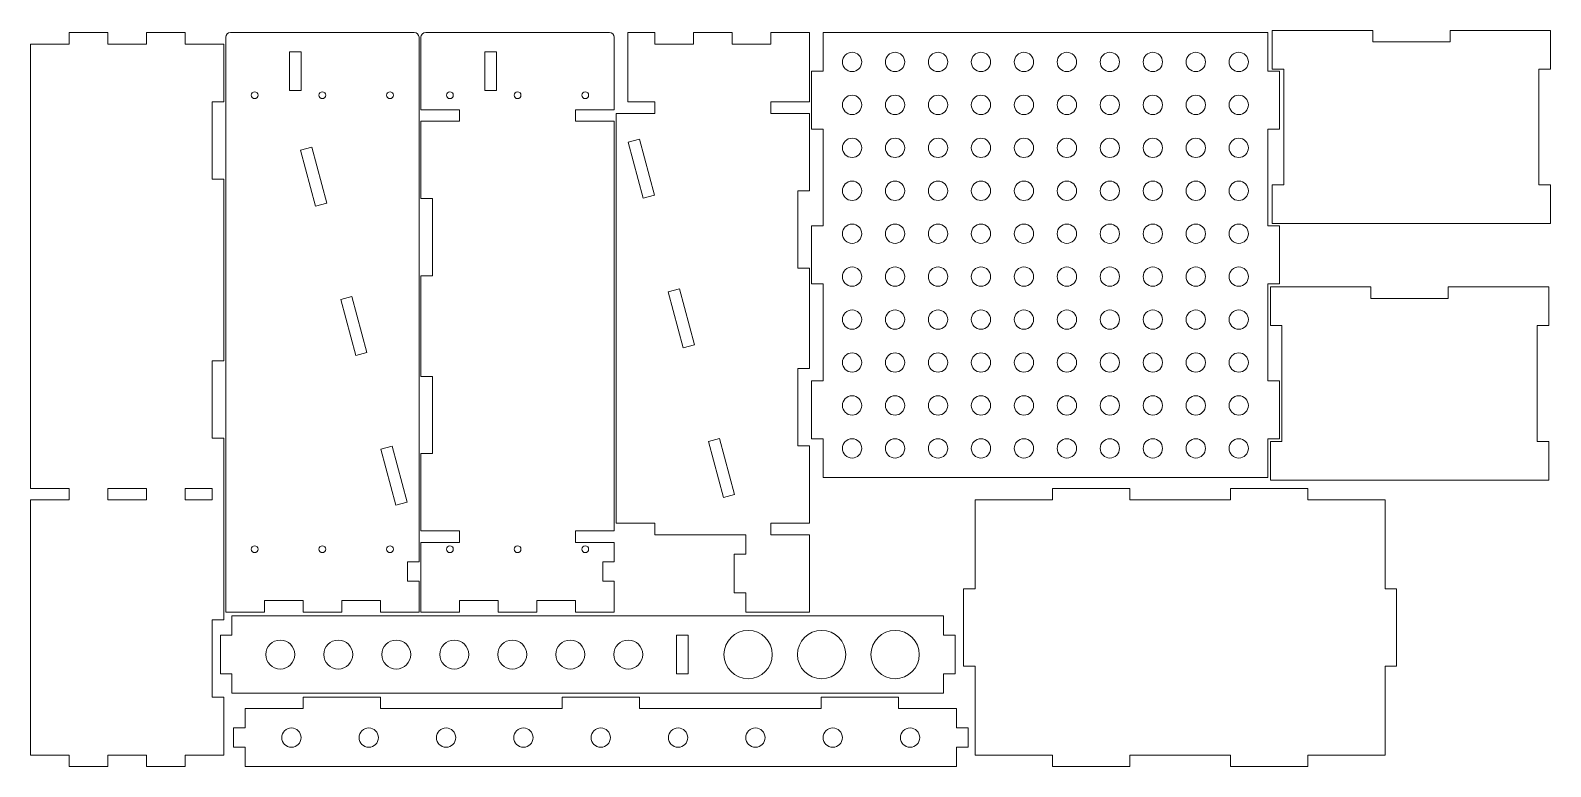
# Model space of a CAD drawing. Header units: millimetres. Extents: x 1 to 787, y -382 to -1.
import ezdxf

# ---------------------------------------------------------------- set-up
doc = ezdxf.new("R2010")
doc.units = ezdxf.units.MM
doc.header["$MEASUREMENT"] = 0
doc.layers.add('Layer 1', color=7, linetype='Continuous')

# ---------------------------------------------------------------- blocks, each defined once
blk = doc.blocks.new('block 3')
at = {"layer": 'Layer 1', "color": 7, "lineweight": 15, "true_color": 0xffffff}
blk.add_lwpolyline([(61, -238), (41, -238)], dxfattribs=at)
blk = doc.blocks.new('block 4')
at = {"layer": 'Layer 1', "color": 7, "lineweight": 15, "true_color": 0xffffff}
blk.add_lwpolyline([(61, -244), (61, -238)], dxfattribs=at)
blk = doc.blocks.new('block 5')
at = {"layer": 'Layer 1', "color": 7, "lineweight": 15, "true_color": 0xffffff}
blk.add_lwpolyline([(41, -244), (61, -244)], dxfattribs=at)
blk = doc.blocks.new('block 6')
at = {"layer": 'Layer 1', "color": 7, "lineweight": 15, "true_color": 0xffffff}
blk.add_lwpolyline([(41, -238), (41, -244)], dxfattribs=at)
blk = doc.blocks.new('block 7')
at = {"layer": 'Layer 1', "color": 7, "lineweight": 15, "true_color": 0xffffff}
blk.add_lwpolyline([(95, -238), (81, -238)], dxfattribs=at)
blk = doc.blocks.new('block 8')
at = {"layer": 'Layer 1', "color": 7, "lineweight": 15, "true_color": 0xffffff}
blk.add_lwpolyline([(95, -244), (95, -238)], dxfattribs=at)
blk = doc.blocks.new('block 9')
at = {"layer": 'Layer 1', "color": 7, "lineweight": 15, "true_color": 0xffffff}
blk.add_lwpolyline([(81, -244), (95, -244)], dxfattribs=at)
blk = doc.blocks.new('block 10')
at = {"layer": 'Layer 1', "color": 7, "lineweight": 15, "true_color": 0xffffff}
blk.add_lwpolyline([(81, -238), (81, -244)], dxfattribs=at)
blk = doc.blocks.new('block 11')
at = {"layer": 'Layer 1', "color": 7, "lineweight": 15, "true_color": 0xffffff}
blk.add_lwpolyline([(21, -238), (1, -238)], dxfattribs=at)
blk = doc.blocks.new('block 12')
at = {"layer": 'Layer 1', "color": 7, "lineweight": 15, "true_color": 0xffffff}
blk.add_lwpolyline([(21, -244), (21, -238)], dxfattribs=at)
blk = doc.blocks.new('block 13')
at = {"layer": 'Layer 1', "color": 7, "lineweight": 15, "true_color": 0xffffff}
blk.add_lwpolyline([(1, -244), (21, -244)], dxfattribs=at)
blk = doc.blocks.new('block 14')
at = {"layer": 'Layer 1', "color": 7, "lineweight": 15, "true_color": 0xffffff}
blk.add_lwpolyline([(1, -244), (1, -376)], dxfattribs=at)
blk = doc.blocks.new('block 15')
at = {"layer": 'Layer 1', "color": 7, "lineweight": 15, "true_color": 0xffffff}
blk.add_lwpolyline([(1, -376), (21, -376)], dxfattribs=at)
blk = doc.blocks.new('block 16')
at = {"layer": 'Layer 1', "color": 7, "lineweight": 15, "true_color": 0xffffff}
blk.add_lwpolyline([(21, -376), (21, -382)], dxfattribs=at)
blk = doc.blocks.new('block 17')
at = {"layer": 'Layer 1', "color": 7, "lineweight": 15, "true_color": 0xffffff}
blk.add_lwpolyline([(21, -382), (41, -382)], dxfattribs=at)
blk = doc.blocks.new('block 18')
at = {"layer": 'Layer 1', "color": 7, "lineweight": 15, "true_color": 0xffffff}
blk.add_lwpolyline([(41, -382), (41, -376)], dxfattribs=at)
blk = doc.blocks.new('block 19')
at = {"layer": 'Layer 1', "color": 7, "lineweight": 15, "true_color": 0xffffff}
blk.add_lwpolyline([(41, -376), (61, -376)], dxfattribs=at)
blk = doc.blocks.new('block 20')
at = {"layer": 'Layer 1', "color": 7, "lineweight": 15, "true_color": 0xffffff}
blk.add_lwpolyline([(61, -376), (61, -382)], dxfattribs=at)
blk = doc.blocks.new('block 21')
at = {"layer": 'Layer 1', "color": 7, "lineweight": 15, "true_color": 0xffffff}
blk.add_lwpolyline([(61, -382), (81, -382)], dxfattribs=at)
blk = doc.blocks.new('block 22')
at = {"layer": 'Layer 1', "color": 7, "lineweight": 15, "true_color": 0xffffff}
blk.add_lwpolyline([(81, -382), (81, -376)], dxfattribs=at)
blk = doc.blocks.new('block 23')
at = {"layer": 'Layer 1', "color": 7, "lineweight": 15, "true_color": 0xffffff}
blk.add_lwpolyline([(81, -376), (101, -376)], dxfattribs=at)
blk = doc.blocks.new('block 24')
at = {"layer": 'Layer 1', "color": 7, "lineweight": 15, "true_color": 0xffffff}
blk.add_lwpolyline([(101, -376), (101, -346)], dxfattribs=at)
blk = doc.blocks.new('block 25')
at = {"layer": 'Layer 1', "color": 7, "lineweight": 15, "true_color": 0xffffff}
blk.add_lwpolyline([(95, -346), (101, -346)], dxfattribs=at)
blk = doc.blocks.new('block 26')
at = {"layer": 'Layer 1', "color": 7, "lineweight": 15, "true_color": 0xffffff}
blk.add_lwpolyline([(95, -306), (95, -346)], dxfattribs=at)
blk = doc.blocks.new('block 27')
at = {"layer": 'Layer 1', "color": 7, "lineweight": 15, "true_color": 0xffffff}
blk.add_lwpolyline([(101, -306), (95, -306)], dxfattribs=at)
blk = doc.blocks.new('block 28')
at = {"layer": 'Layer 1', "color": 7, "lineweight": 15, "true_color": 0xffffff}
blk.add_lwpolyline([(101, -306), (101, -212)], dxfattribs=at)
blk = doc.blocks.new('block 29')
at = {"layer": 'Layer 1', "color": 7, "lineweight": 15, "true_color": 0xffffff}
blk.add_lwpolyline([(95, -212), (101, -212)], dxfattribs=at)
blk = doc.blocks.new('block 30')
at = {"layer": 'Layer 1', "color": 7, "lineweight": 15, "true_color": 0xffffff}
blk.add_lwpolyline([(95, -172), (95, -212)], dxfattribs=at)
blk = doc.blocks.new('block 31')
at = {"layer": 'Layer 1', "color": 7, "lineweight": 15, "true_color": 0xffffff}
blk.add_lwpolyline([(101, -172), (95, -172)], dxfattribs=at)
blk = doc.blocks.new('block 32')
at = {"layer": 'Layer 1', "color": 7, "lineweight": 15, "true_color": 0xffffff}
blk.add_lwpolyline([(101, -172), (101, -78)], dxfattribs=at)
blk = doc.blocks.new('block 33')
at = {"layer": 'Layer 1', "color": 7, "lineweight": 15, "true_color": 0xffffff}
blk.add_lwpolyline([(95, -78), (101, -78)], dxfattribs=at)
blk = doc.blocks.new('block 34')
at = {"layer": 'Layer 1', "color": 7, "lineweight": 15, "true_color": 0xffffff}
blk.add_lwpolyline([(95, -38), (95, -78)], dxfattribs=at)
blk = doc.blocks.new('block 35')
at = {"layer": 'Layer 1', "color": 7, "lineweight": 15, "true_color": 0xffffff}
blk.add_lwpolyline([(101, -38), (95, -38)], dxfattribs=at)
blk = doc.blocks.new('block 36')
at = {"layer": 'Layer 1', "color": 7, "lineweight": 15, "true_color": 0xffffff}
blk.add_lwpolyline([(101, -38), (101, -8)], dxfattribs=at)
blk = doc.blocks.new('block 37')
at = {"layer": 'Layer 1', "color": 7, "lineweight": 15, "true_color": 0xffffff}
blk.add_lwpolyline([(101, -8), (81, -8)], dxfattribs=at)
blk = doc.blocks.new('block 38')
at = {"layer": 'Layer 1', "color": 7, "lineweight": 15, "true_color": 0xffffff}
blk.add_lwpolyline([(81, -8), (81, -2)], dxfattribs=at)
blk = doc.blocks.new('block 39')
at = {"layer": 'Layer 1', "color": 7, "lineweight": 15, "true_color": 0xffffff}
blk.add_lwpolyline([(81, -2), (61, -2)], dxfattribs=at)
blk = doc.blocks.new('block 40')
at = {"layer": 'Layer 1', "color": 7, "lineweight": 15, "true_color": 0xffffff}
blk.add_lwpolyline([(61, -2), (61, -8)], dxfattribs=at)
blk = doc.blocks.new('block 41')
at = {"layer": 'Layer 1', "color": 7, "lineweight": 15, "true_color": 0xffffff}
blk.add_lwpolyline([(61, -8), (41, -8)], dxfattribs=at)
blk = doc.blocks.new('block 42')
at = {"layer": 'Layer 1', "color": 7, "lineweight": 15, "true_color": 0xffffff}
blk.add_lwpolyline([(41, -8), (41, -2)], dxfattribs=at)
blk = doc.blocks.new('block 43')
at = {"layer": 'Layer 1', "color": 7, "lineweight": 15, "true_color": 0xffffff}
blk.add_lwpolyline([(41, -2), (21, -2)], dxfattribs=at)
blk = doc.blocks.new('block 44')
at = {"layer": 'Layer 1', "color": 7, "lineweight": 15, "true_color": 0xffffff}
blk.add_lwpolyline([(21, -2), (21, -8)], dxfattribs=at)
blk = doc.blocks.new('block 45')
at = {"layer": 'Layer 1', "color": 7, "lineweight": 15, "true_color": 0xffffff}
blk.add_lwpolyline([(21, -8), (1, -8)], dxfattribs=at)
blk = doc.blocks.new('block 46')
at = {"layer": 'Layer 1', "color": 7, "lineweight": 15, "true_color": 0xffffff}
blk.add_lwpolyline([(1, -8), (1, -238)], dxfattribs=at)
blk = doc.blocks.new('block 2')
at = {"layer": 'Layer 1'}
for name in ['block 43', 'block 44', 'block 42', 'block 39', 'block 40', 'block 38', 'block 45', 'block 46', 'block 41', 'block 37', 'block 36', 'block 34', 'block 35', 'block 33', 'block 32', 'block 30', 'block 31', 'block 29', 'block 28', 'block 11', 'block 12', 'block 3', 'block 6', 'block 4', 'block 7', 'block 10', 'block 8', 'block 13', 'block 14', 'block 5', 'block 9', 'block 26', 'block 27', 'block 25', 'block 24', 'block 15', 'block 16', 'block 18', 'block 19', 'block 20', 'block 22', 'block 23', 'block 17', 'block 21']:
    blk.add_blockref(name, (0, 0), dxfattribs=at)
blk = doc.blocks.new('block 48')
at = {"layer": 'Layer 1', "color": 7, "lineweight": 15, "true_color": 0xffffff}
blk.add_lwpolyline([(141, -12), (135, -12)], dxfattribs=at)
blk = doc.blocks.new('block 49')
at = {"layer": 'Layer 1', "color": 7, "lineweight": 15, "true_color": 0xffffff}
blk.add_lwpolyline([(141, -32), (141, -12)], dxfattribs=at)
blk = doc.blocks.new('block 50')
at = {"layer": 'Layer 1', "color": 7, "lineweight": 15, "true_color": 0xffffff}
blk.add_lwpolyline([(135, -32), (141, -32)], dxfattribs=at)
blk = doc.blocks.new('block 51')
at = {"layer": 'Layer 1', "color": 7, "lineweight": 15, "true_color": 0xffffff}
blk.add_lwpolyline([(135, -12), (135, -32)], dxfattribs=at)
blk = doc.blocks.new('block 52')
at = {"layer": 'Layer 1', "color": 7, "lineweight": 15, "true_color": 0xffffff}
blk.add_lwpolyline([(188.06, -216.15), (182.26, -217.7)], dxfattribs=at)
blk = doc.blocks.new('block 53')
at = {"layer": 'Layer 1', "color": 7, "lineweight": 15, "true_color": 0xffffff}
blk.add_lwpolyline([(195.82, -245.13), (188.06, -216.15)], dxfattribs=at)
blk = doc.blocks.new('block 54')
at = {"layer": 'Layer 1', "color": 7, "lineweight": 15, "true_color": 0xffffff}
blk.add_lwpolyline([(190.03, -246.68), (195.82, -245.13)], dxfattribs=at)
blk = doc.blocks.new('block 55')
at = {"layer": 'Layer 1', "color": 7, "lineweight": 15, "true_color": 0xffffff}
blk.add_lwpolyline([(182.26, -217.7), (190.03, -246.68)], dxfattribs=at)
blk = doc.blocks.new('block 56')
at = {"layer": 'Layer 1', "color": 7, "lineweight": 15, "true_color": 0xffffff}
blk.add_lwpolyline([(167.32, -138.73), (161.52, -140.29)], dxfattribs=at)
blk = doc.blocks.new('block 57')
at = {"layer": 'Layer 1', "color": 7, "lineweight": 15, "true_color": 0xffffff}
blk.add_lwpolyline([(175.08, -167.71), (167.32, -138.73)], dxfattribs=at)
blk = doc.blocks.new('block 58')
at = {"layer": 'Layer 1', "color": 7, "lineweight": 15, "true_color": 0xffffff}
blk.add_lwpolyline([(169.28, -169.27), (175.08, -167.71)], dxfattribs=at)
blk = doc.blocks.new('block 59')
at = {"layer": 'Layer 1', "color": 7, "lineweight": 15, "true_color": 0xffffff}
blk.add_lwpolyline([(161.52, -140.29), (169.28, -169.27)], dxfattribs=at)
blk = doc.blocks.new('block 60')
at = {"layer": 'Layer 1', "color": 7, "lineweight": 15, "true_color": 0xffffff}
blk.add_lwpolyline([(154.34, -90.3), (146.57, -61.32)], dxfattribs=at)
blk = doc.blocks.new('block 61')
at = {"layer": 'Layer 1', "color": 7, "lineweight": 15, "true_color": 0xffffff}
blk.add_lwpolyline([(148.54, -91.85), (154.34, -90.3)], dxfattribs=at)
blk = doc.blocks.new('block 62')
at = {"layer": 'Layer 1', "color": 7, "lineweight": 15, "true_color": 0xffffff}
blk.add_lwpolyline([(140.78, -62.87), (148.54, -91.85)], dxfattribs=at)
blk = doc.blocks.new('block 63')
at = {"layer": 'Layer 1', "color": 7, "lineweight": 15, "true_color": 0xffffff}
blk.add_lwpolyline([(146.57, -61.32), (140.78, -62.87)], dxfattribs=at)
blk = doc.blocks.new('block 64')
at = {"layer": 'Layer 1', "color": 7, "lineweight": 15, "true_color": 0xffffff}
blk.add_lwpolyline([(202, -276), (196, -276)], dxfattribs=at)
blk = doc.blocks.new('block 65')
at = {"layer": 'Layer 1', "color": 7, "lineweight": 15, "true_color": 0xffffff}
blk.add_lwpolyline([(202, -276), (202, -4.5)], dxfattribs=at)
blk = doc.blocks.new('block 66')
at = {"layer": 'Layer 1', "color": 7, "lineweight": 15, "true_color": 0xffffff}
blk.add_open_spline([(202, -4.5), (202, -3.12), (200.88, -2), (199.5, -2)], degree=3, dxfattribs=at)
blk = doc.blocks.new('block 67')
at = {"layer": 'Layer 1', "color": 7, "lineweight": 15, "true_color": 0xffffff}
blk.add_lwpolyline([(199.5, -2), (104.5, -2)], dxfattribs=at)
blk = doc.blocks.new('block 68')
at = {"layer": 'Layer 1', "color": 7, "lineweight": 15, "true_color": 0xffffff}
blk.add_open_spline([(104.5, -2), (103.12, -2), (102, -3.12), (102, -4.5)], degree=3, dxfattribs=at)
blk = doc.blocks.new('block 69')
at = {"layer": 'Layer 1', "color": 7, "lineweight": 15, "true_color": 0xffffff}
blk.add_lwpolyline([(102, -4.5), (102, -302)], dxfattribs=at)
blk = doc.blocks.new('block 70')
at = {"layer": 'Layer 1', "color": 7, "lineweight": 15, "true_color": 0xffffff}
blk.add_lwpolyline([(102, -302), (122, -302)], dxfattribs=at)
blk = doc.blocks.new('block 71')
at = {"layer": 'Layer 1', "color": 7, "lineweight": 15, "true_color": 0xffffff}
blk.add_lwpolyline([(122, -296), (122, -302)], dxfattribs=at)
blk = doc.blocks.new('block 72')
at = {"layer": 'Layer 1', "color": 7, "lineweight": 15, "true_color": 0xffffff}
blk.add_lwpolyline([(142, -296), (122, -296)], dxfattribs=at)
blk = doc.blocks.new('block 73')
at = {"layer": 'Layer 1', "color": 7, "lineweight": 15, "true_color": 0xffffff}
blk.add_lwpolyline([(142, -302), (142, -296)], dxfattribs=at)
blk = doc.blocks.new('block 74')
at = {"layer": 'Layer 1', "color": 7, "lineweight": 15, "true_color": 0xffffff}
blk.add_lwpolyline([(142, -302), (162, -302)], dxfattribs=at)
blk = doc.blocks.new('block 75')
at = {"layer": 'Layer 1', "color": 7, "lineweight": 15, "true_color": 0xffffff}
blk.add_lwpolyline([(162, -296), (162, -302)], dxfattribs=at)
blk = doc.blocks.new('block 76')
at = {"layer": 'Layer 1', "color": 7, "lineweight": 15, "true_color": 0xffffff}
blk.add_lwpolyline([(182, -296), (162, -296)], dxfattribs=at)
blk = doc.blocks.new('block 77')
at = {"layer": 'Layer 1', "color": 7, "lineweight": 15, "true_color": 0xffffff}
blk.add_lwpolyline([(182, -302), (182, -296)], dxfattribs=at)
blk = doc.blocks.new('block 78')
at = {"layer": 'Layer 1', "color": 7, "lineweight": 15, "true_color": 0xffffff}
blk.add_lwpolyline([(182, -302), (202, -302)], dxfattribs=at)
blk = doc.blocks.new('block 79')
at = {"layer": 'Layer 1', "color": 7, "lineweight": 15, "true_color": 0xffffff}
blk.add_lwpolyline([(202, -302), (202, -286)], dxfattribs=at)
blk = doc.blocks.new('block 80')
at = {"layer": 'Layer 1', "color": 7, "lineweight": 15, "true_color": 0xffffff}
blk.add_lwpolyline([(196, -286), (202, -286)], dxfattribs=at)
blk = doc.blocks.new('block 81')
at = {"layer": 'Layer 1', "color": 7, "lineweight": 15, "true_color": 0xffffff}
blk.add_lwpolyline([(196, -276), (196, -286)], dxfattribs=at)
blk = doc.blocks.new('block 82')
at = {"layer": 'Layer 1', "color": 7, "lineweight": 15, "true_color": 0xffffff}
blk.add_open_spline([(187, -32.75), (187.97, -32.75), (188.75, -33.53), (188.75, -34.5), (188.75, -35.47), (187.97, -36.25), (187, -36.25), (186.03, -36.25), (185.25, -35.47), (185.25, -34.5), (185.25, -33.53), (186.03, -32.75), (187, -32.75), (187, -32.75), (187, -32.75), (187, -32.75)], degree=3, knots=[0, 0, 0, 0, 1, 1, 1, 2, 2, 2, 3, 3, 3, 4, 4, 4, 5, 5, 5, 5], dxfattribs=at)
blk = doc.blocks.new('block 83')
at = {"layer": 'Layer 1', "color": 7, "lineweight": 15, "true_color": 0xffffff}
blk.add_open_spline([(152, -32.75), (152.97, -32.75), (153.75, -33.53), (153.75, -34.5), (153.75, -35.47), (152.97, -36.25), (152, -36.25), (151.03, -36.25), (150.25, -35.47), (150.25, -34.5), (150.25, -33.53), (151.03, -32.75), (152, -32.75), (152, -32.75), (152, -32.75), (152, -32.75)], degree=3, knots=[0, 0, 0, 0, 1, 1, 1, 2, 2, 2, 3, 3, 3, 4, 4, 4, 5, 5, 5, 5], dxfattribs=at)
blk = doc.blocks.new('block 84')
at = {"layer": 'Layer 1', "color": 7, "lineweight": 15, "true_color": 0xffffff}
blk.add_open_spline([(117, -32.75), (117.97, -32.75), (118.75, -33.53), (118.75, -34.5), (118.75, -35.47), (117.97, -36.25), (117, -36.25), (116.03, -36.25), (115.25, -35.47), (115.25, -34.5), (115.25, -33.53), (116.03, -32.75), (117, -32.75), (117, -32.75), (117, -32.75), (117, -32.75)], degree=3, knots=[0, 0, 0, 0, 1, 1, 1, 2, 2, 2, 3, 3, 3, 4, 4, 4, 5, 5, 5, 5], dxfattribs=at)
blk = doc.blocks.new('block 85')
at = {"layer": 'Layer 1', "color": 7, "lineweight": 15, "true_color": 0xffffff}
blk.add_open_spline([(117, -267.75), (117.97, -267.75), (118.75, -268.53), (118.75, -269.5), (118.75, -270.47), (117.97, -271.25), (117, -271.25), (116.03, -271.25), (115.25, -270.47), (115.25, -269.5), (115.25, -268.53), (116.03, -267.75), (117, -267.75), (117, -267.75), (117, -267.75), (117, -267.75)], degree=3, knots=[0, 0, 0, 0, 1, 1, 1, 2, 2, 2, 3, 3, 3, 4, 4, 4, 5, 5, 5, 5], dxfattribs=at)
blk = doc.blocks.new('block 86')
at = {"layer": 'Layer 1', "color": 7, "lineweight": 15, "true_color": 0xffffff}
blk.add_open_spline([(152, -267.75), (152.97, -267.75), (153.75, -268.53), (153.75, -269.5), (153.75, -270.47), (152.97, -271.25), (152, -271.25), (151.03, -271.25), (150.25, -270.47), (150.25, -269.5), (150.25, -268.53), (151.03, -267.75), (152, -267.75), (152, -267.75), (152, -267.75), (152, -267.75)], degree=3, knots=[0, 0, 0, 0, 1, 1, 1, 2, 2, 2, 3, 3, 3, 4, 4, 4, 5, 5, 5, 5], dxfattribs=at)
blk = doc.blocks.new('block 87')
at = {"layer": 'Layer 1', "color": 7, "lineweight": 15, "true_color": 0xffffff}
blk.add_open_spline([(187, -267.75), (187.97, -267.75), (188.75, -268.53), (188.75, -269.5), (188.75, -270.47), (187.97, -271.25), (187, -271.25), (186.03, -271.25), (185.25, -270.47), (185.25, -269.5), (185.25, -268.53), (186.03, -267.75), (187, -267.75), (187, -267.75), (187, -267.75), (187, -267.75)], degree=3, knots=[0, 0, 0, 0, 1, 1, 1, 2, 2, 2, 3, 3, 3, 4, 4, 4, 5, 5, 5, 5], dxfattribs=at)
blk = doc.blocks.new('block 47')
at = {"layer": 'Layer 1'}
for name in ['block 68', 'block 69', 'block 67', 'block 66', 'block 65', 'block 48', 'block 51', 'block 49', 'block 84', 'block 50', 'block 83', 'block 82', 'block 63', 'block 62', 'block 60', 'block 61', 'block 56', 'block 59', 'block 57', 'block 58', 'block 52', 'block 55', 'block 53', 'block 54', 'block 85', 'block 86', 'block 87', 'block 64', 'block 81', 'block 80', 'block 79', 'block 71', 'block 72', 'block 73', 'block 75', 'block 76', 'block 77', 'block 70', 'block 74', 'block 78']:
    blk.add_blockref(name, (0, 0), dxfattribs=at)
blk = doc.blocks.new('block 89')
at = {"layer": 'Layer 1', "color": 7, "lineweight": 15, "true_color": 0xffffff}
blk.add_lwpolyline([(209, -180), (203, -180)], dxfattribs=at)
blk = doc.blocks.new('block 90')
at = {"layer": 'Layer 1', "color": 7, "lineweight": 15, "true_color": 0xffffff}
blk.add_lwpolyline([(209, -220), (209, -180)], dxfattribs=at)
blk = doc.blocks.new('block 91')
at = {"layer": 'Layer 1', "color": 7, "lineweight": 15, "true_color": 0xffffff}
blk.add_lwpolyline([(203, -220), (209, -220)], dxfattribs=at)
blk = doc.blocks.new('block 92')
at = {"layer": 'Layer 1', "color": 7, "lineweight": 15, "true_color": 0xffffff}
blk.add_lwpolyline([(203, -220), (203, -260)], dxfattribs=at)
blk = doc.blocks.new('block 93')
at = {"layer": 'Layer 1', "color": 7, "lineweight": 15, "true_color": 0xffffff}
blk.add_lwpolyline([(223, -260), (203, -260)], dxfattribs=at)
blk = doc.blocks.new('block 94')
at = {"layer": 'Layer 1', "color": 7, "lineweight": 15, "true_color": 0xffffff}
blk.add_lwpolyline([(223, -266), (223, -260)], dxfattribs=at)
blk = doc.blocks.new('block 95')
at = {"layer": 'Layer 1', "color": 7, "lineweight": 15, "true_color": 0xffffff}
blk.add_lwpolyline([(203, -266), (223, -266)], dxfattribs=at)
blk = doc.blocks.new('block 96')
at = {"layer": 'Layer 1', "color": 7, "lineweight": 15, "true_color": 0xffffff}
blk.add_lwpolyline([(203, -266), (203, -302)], dxfattribs=at)
blk = doc.blocks.new('block 97')
at = {"layer": 'Layer 1', "color": 7, "lineweight": 15, "true_color": 0xffffff}
blk.add_lwpolyline([(203, -302), (223, -302)], dxfattribs=at)
blk = doc.blocks.new('block 98')
at = {"layer": 'Layer 1', "color": 7, "lineweight": 15, "true_color": 0xffffff}
blk.add_lwpolyline([(223, -296), (223, -302)], dxfattribs=at)
blk = doc.blocks.new('block 99')
at = {"layer": 'Layer 1', "color": 7, "lineweight": 15, "true_color": 0xffffff}
blk.add_lwpolyline([(243, -296), (223, -296)], dxfattribs=at)
blk = doc.blocks.new('block 100')
at = {"layer": 'Layer 1', "color": 7, "lineweight": 15, "true_color": 0xffffff}
blk.add_lwpolyline([(243, -302), (243, -296)], dxfattribs=at)
blk = doc.blocks.new('block 101')
at = {"layer": 'Layer 1', "color": 7, "lineweight": 15, "true_color": 0xffffff}
blk.add_lwpolyline([(243, -302), (263, -302)], dxfattribs=at)
blk = doc.blocks.new('block 102')
at = {"layer": 'Layer 1', "color": 7, "lineweight": 15, "true_color": 0xffffff}
blk.add_lwpolyline([(263, -296), (263, -302)], dxfattribs=at)
blk = doc.blocks.new('block 103')
at = {"layer": 'Layer 1', "color": 7, "lineweight": 15, "true_color": 0xffffff}
blk.add_lwpolyline([(283, -296), (263, -296)], dxfattribs=at)
blk = doc.blocks.new('block 104')
at = {"layer": 'Layer 1', "color": 7, "lineweight": 15, "true_color": 0xffffff}
blk.add_lwpolyline([(283, -302), (283, -296)], dxfattribs=at)
blk = doc.blocks.new('block 105')
at = {"layer": 'Layer 1', "color": 7, "lineweight": 15, "true_color": 0xffffff}
blk.add_lwpolyline([(283, -302), (303, -302)], dxfattribs=at)
blk = doc.blocks.new('block 106')
at = {"layer": 'Layer 1', "color": 7, "lineweight": 15, "true_color": 0xffffff}
blk.add_lwpolyline([(303, -302), (303, -286)], dxfattribs=at)
blk = doc.blocks.new('block 107')
at = {"layer": 'Layer 1', "color": 7, "lineweight": 15, "true_color": 0xffffff}
blk.add_lwpolyline([(297, -286), (303, -286)], dxfattribs=at)
blk = doc.blocks.new('block 108')
at = {"layer": 'Layer 1', "color": 7, "lineweight": 15, "true_color": 0xffffff}
blk.add_lwpolyline([(297, -276), (297, -286)], dxfattribs=at)
blk = doc.blocks.new('block 109')
at = {"layer": 'Layer 1', "color": 7, "lineweight": 15, "true_color": 0xffffff}
blk.add_lwpolyline([(303, -276), (297, -276)], dxfattribs=at)
blk = doc.blocks.new('block 110')
at = {"layer": 'Layer 1', "color": 7, "lineweight": 15, "true_color": 0xffffff}
blk.add_lwpolyline([(303, -276), (303, -266)], dxfattribs=at)
blk = doc.blocks.new('block 111')
at = {"layer": 'Layer 1', "color": 7, "lineweight": 15, "true_color": 0xffffff}
blk.add_lwpolyline([(283, -266), (303, -266)], dxfattribs=at)
blk = doc.blocks.new('block 112')
at = {"layer": 'Layer 1', "color": 7, "lineweight": 15, "true_color": 0xffffff}
blk.add_lwpolyline([(283, -260), (283, -266)], dxfattribs=at)
blk = doc.blocks.new('block 113')
at = {"layer": 'Layer 1', "color": 7, "lineweight": 15, "true_color": 0xffffff}
blk.add_lwpolyline([(303, -260), (283, -260)], dxfattribs=at)
blk = doc.blocks.new('block 114')
at = {"layer": 'Layer 1', "color": 7, "lineweight": 15, "true_color": 0xffffff}
blk.add_lwpolyline([(303, -260), (303, -48)], dxfattribs=at)
blk = doc.blocks.new('block 115')
at = {"layer": 'Layer 1', "color": 7, "lineweight": 15, "true_color": 0xffffff}
blk.add_lwpolyline([(283, -48), (303, -48)], dxfattribs=at)
blk = doc.blocks.new('block 116')
at = {"layer": 'Layer 1', "color": 7, "lineweight": 15, "true_color": 0xffffff}
blk.add_lwpolyline([(283, -42), (283, -48)], dxfattribs=at)
blk = doc.blocks.new('block 117')
at = {"layer": 'Layer 1', "color": 7, "lineweight": 15, "true_color": 0xffffff}
blk.add_lwpolyline([(303, -42), (283, -42)], dxfattribs=at)
blk = doc.blocks.new('block 118')
at = {"layer": 'Layer 1', "color": 7, "lineweight": 15, "true_color": 0xffffff}
blk.add_lwpolyline([(303, -42), (303, -4.5)], dxfattribs=at)
blk = doc.blocks.new('block 119')
at = {"layer": 'Layer 1', "color": 7, "lineweight": 15, "true_color": 0xffffff}
blk.add_open_spline([(303, -4.5), (303, -3.12), (301.88, -2), (300.5, -2)], degree=3, dxfattribs=at)
blk = doc.blocks.new('block 120')
at = {"layer": 'Layer 1', "color": 7, "lineweight": 15, "true_color": 0xffffff}
blk.add_lwpolyline([(300.5, -2), (205.5, -2)], dxfattribs=at)
blk = doc.blocks.new('block 121')
at = {"layer": 'Layer 1', "color": 7, "lineweight": 15, "true_color": 0xffffff}
blk.add_open_spline([(205.5, -2), (204.12, -2), (203, -3.12), (203, -4.5)], degree=3, dxfattribs=at)
blk = doc.blocks.new('block 122')
at = {"layer": 'Layer 1', "color": 7, "lineweight": 15, "true_color": 0xffffff}
blk.add_lwpolyline([(203, -4.5), (203, -42)], dxfattribs=at)
blk = doc.blocks.new('block 123')
at = {"layer": 'Layer 1', "color": 7, "lineweight": 15, "true_color": 0xffffff}
blk.add_lwpolyline([(223, -42), (203, -42)], dxfattribs=at)
blk = doc.blocks.new('block 124')
at = {"layer": 'Layer 1', "color": 7, "lineweight": 15, "true_color": 0xffffff}
blk.add_lwpolyline([(223, -48), (223, -42)], dxfattribs=at)
blk = doc.blocks.new('block 125')
at = {"layer": 'Layer 1', "color": 7, "lineweight": 15, "true_color": 0xffffff}
blk.add_lwpolyline([(203, -48), (223, -48)], dxfattribs=at)
blk = doc.blocks.new('block 126')
at = {"layer": 'Layer 1', "color": 7, "lineweight": 15, "true_color": 0xffffff}
blk.add_lwpolyline([(203, -48), (203, -88)], dxfattribs=at)
blk = doc.blocks.new('block 127')
at = {"layer": 'Layer 1', "color": 7, "lineweight": 15, "true_color": 0xffffff}
blk.add_lwpolyline([(209, -88), (203, -88)], dxfattribs=at)
blk = doc.blocks.new('block 128')
at = {"layer": 'Layer 1', "color": 7, "lineweight": 15, "true_color": 0xffffff}
blk.add_lwpolyline([(209, -128), (209, -88)], dxfattribs=at)
blk = doc.blocks.new('block 129')
at = {"layer": 'Layer 1', "color": 7, "lineweight": 15, "true_color": 0xffffff}
blk.add_lwpolyline([(203, -128), (209, -128)], dxfattribs=at)
blk = doc.blocks.new('block 130')
at = {"layer": 'Layer 1', "color": 7, "lineweight": 15, "true_color": 0xffffff}
blk.add_lwpolyline([(203, -128), (203, -180)], dxfattribs=at)
blk = doc.blocks.new('block 131')
at = {"layer": 'Layer 1', "color": 7, "lineweight": 15, "true_color": 0xffffff}
blk.add_lwpolyline([(242, -12), (236, -12)], dxfattribs=at)
blk = doc.blocks.new('block 132')
at = {"layer": 'Layer 1', "color": 7, "lineweight": 15, "true_color": 0xffffff}
blk.add_lwpolyline([(242, -32), (242, -12)], dxfattribs=at)
blk = doc.blocks.new('block 133')
at = {"layer": 'Layer 1', "color": 7, "lineweight": 15, "true_color": 0xffffff}
blk.add_lwpolyline([(236, -32), (242, -32)], dxfattribs=at)
blk = doc.blocks.new('block 134')
at = {"layer": 'Layer 1', "color": 7, "lineweight": 15, "true_color": 0xffffff}
blk.add_lwpolyline([(236, -12), (236, -32)], dxfattribs=at)
blk = doc.blocks.new('block 135')
at = {"layer": 'Layer 1', "color": 7, "lineweight": 15, "true_color": 0xffffff}
blk.add_open_spline([(288, -32.75), (288.97, -32.75), (289.75, -33.53), (289.75, -34.5), (289.75, -35.47), (288.97, -36.25), (288, -36.25), (287.03, -36.25), (286.25, -35.47), (286.25, -34.5), (286.25, -33.53), (287.03, -32.75), (288, -32.75), (288, -32.75), (288, -32.75), (288, -32.75)], degree=3, knots=[0, 0, 0, 0, 1, 1, 1, 2, 2, 2, 3, 3, 3, 4, 4, 4, 5, 5, 5, 5], dxfattribs=at)
blk = doc.blocks.new('block 136')
at = {"layer": 'Layer 1', "color": 7, "lineweight": 15, "true_color": 0xffffff}
blk.add_open_spline([(253, -32.75), (253.97, -32.75), (254.75, -33.53), (254.75, -34.5), (254.75, -35.47), (253.97, -36.25), (253, -36.25), (252.03, -36.25), (251.25, -35.47), (251.25, -34.5), (251.25, -33.53), (252.03, -32.75), (253, -32.75), (253, -32.75), (253, -32.75), (253, -32.75)], degree=3, knots=[0, 0, 0, 0, 1, 1, 1, 2, 2, 2, 3, 3, 3, 4, 4, 4, 5, 5, 5, 5], dxfattribs=at)
blk = doc.blocks.new('block 137')
at = {"layer": 'Layer 1', "color": 7, "lineweight": 15, "true_color": 0xffffff}
blk.add_open_spline([(218, -32.75), (218.97, -32.75), (219.75, -33.53), (219.75, -34.5), (219.75, -35.47), (218.97, -36.25), (218, -36.25), (217.03, -36.25), (216.25, -35.47), (216.25, -34.5), (216.25, -33.53), (217.03, -32.75), (218, -32.75), (218, -32.75), (218, -32.75), (218, -32.75)], degree=3, knots=[0, 0, 0, 0, 1, 1, 1, 2, 2, 2, 3, 3, 3, 4, 4, 4, 5, 5, 5, 5], dxfattribs=at)
blk = doc.blocks.new('block 138')
at = {"layer": 'Layer 1', "color": 7, "lineweight": 15, "true_color": 0xffffff}
blk.add_open_spline([(218, -267.75), (218.97, -267.75), (219.75, -268.53), (219.75, -269.5), (219.75, -270.47), (218.97, -271.25), (218, -271.25), (217.03, -271.25), (216.25, -270.47), (216.25, -269.5), (216.25, -268.53), (217.03, -267.75), (218, -267.75), (218, -267.75), (218, -267.75), (218, -267.75)], degree=3, knots=[0, 0, 0, 0, 1, 1, 1, 2, 2, 2, 3, 3, 3, 4, 4, 4, 5, 5, 5, 5], dxfattribs=at)
blk = doc.blocks.new('block 139')
at = {"layer": 'Layer 1', "color": 7, "lineweight": 15, "true_color": 0xffffff}
blk.add_open_spline([(253, -267.75), (253.97, -267.75), (254.75, -268.53), (254.75, -269.5), (254.75, -270.47), (253.97, -271.25), (253, -271.25), (252.03, -271.25), (251.25, -270.47), (251.25, -269.5), (251.25, -268.53), (252.03, -267.75), (253, -267.75), (253, -267.75), (253, -267.75), (253, -267.75)], degree=3, knots=[0, 0, 0, 0, 1, 1, 1, 2, 2, 2, 3, 3, 3, 4, 4, 4, 5, 5, 5, 5], dxfattribs=at)
blk = doc.blocks.new('block 140')
at = {"layer": 'Layer 1', "color": 7, "lineweight": 15, "true_color": 0xffffff}
blk.add_open_spline([(288, -267.75), (288.97, -267.75), (289.75, -268.53), (289.75, -269.5), (289.75, -270.47), (288.97, -271.25), (288, -271.25), (287.03, -271.25), (286.25, -270.47), (286.25, -269.5), (286.25, -268.53), (287.03, -267.75), (288, -267.75), (288, -267.75), (288, -267.75), (288, -267.75)], degree=3, knots=[0, 0, 0, 0, 1, 1, 1, 2, 2, 2, 3, 3, 3, 4, 4, 4, 5, 5, 5, 5], dxfattribs=at)
blk = doc.blocks.new('block 88')
at = {"layer": 'Layer 1'}
for name in ['block 121', 'block 122', 'block 120', 'block 119', 'block 118', 'block 131', 'block 134', 'block 132', 'block 137', 'block 133', 'block 136', 'block 135', 'block 123', 'block 124', 'block 116', 'block 117', 'block 125', 'block 126', 'block 115', 'block 114', 'block 127', 'block 128', 'block 129', 'block 130', 'block 89', 'block 90', 'block 91', 'block 92', 'block 93', 'block 95', 'block 96', 'block 94', 'block 112', 'block 113', 'block 111', 'block 110', 'block 138', 'block 139', 'block 140', 'block 108', 'block 109', 'block 107', 'block 106', 'block 98', 'block 99', 'block 100', 'block 102', 'block 103', 'block 104', 'block 97', 'block 101', 'block 105']:
    blk.add_blockref(name, (0, 0), dxfattribs=at)
blk = doc.blocks.new('block 142')
at = {"layer": 'Layer 1', "color": 7, "lineweight": 15, "true_color": 0xffffff}
blk.add_lwpolyline([(404, -84), (398, -84)], dxfattribs=at)
blk = doc.blocks.new('block 143')
at = {"layer": 'Layer 1', "color": 7, "lineweight": 15, "true_color": 0xffffff}
blk.add_lwpolyline([(404, -84), (404, -44)], dxfattribs=at)
blk = doc.blocks.new('block 144')
at = {"layer": 'Layer 1', "color": 7, "lineweight": 15, "true_color": 0xffffff}
blk.add_lwpolyline([(384, -44), (404, -44)], dxfattribs=at)
blk = doc.blocks.new('block 145')
at = {"layer": 'Layer 1', "color": 7, "lineweight": 15, "true_color": 0xffffff}
blk.add_lwpolyline([(384, -38), (384, -44)], dxfattribs=at)
blk = doc.blocks.new('block 146')
at = {"layer": 'Layer 1', "color": 7, "lineweight": 15, "true_color": 0xffffff}
blk.add_lwpolyline([(404, -38), (384, -38)], dxfattribs=at)
blk = doc.blocks.new('block 147')
at = {"layer": 'Layer 1', "color": 7, "lineweight": 15, "true_color": 0xffffff}
blk.add_lwpolyline([(404, -38), (404, -2)], dxfattribs=at)
blk = doc.blocks.new('block 148')
at = {"layer": 'Layer 1', "color": 7, "lineweight": 15, "true_color": 0xffffff}
blk.add_lwpolyline([(404, -2), (384, -2)], dxfattribs=at)
blk = doc.blocks.new('block 149')
at = {"layer": 'Layer 1', "color": 7, "lineweight": 15, "true_color": 0xffffff}
blk.add_lwpolyline([(384, -8), (384, -2)], dxfattribs=at)
blk = doc.blocks.new('block 150')
at = {"layer": 'Layer 1', "color": 7, "lineweight": 15, "true_color": 0xffffff}
blk.add_lwpolyline([(364, -8), (384, -8)], dxfattribs=at)
blk = doc.blocks.new('block 151')
at = {"layer": 'Layer 1', "color": 7, "lineweight": 15, "true_color": 0xffffff}
blk.add_lwpolyline([(364, -2), (364, -8)], dxfattribs=at)
blk = doc.blocks.new('block 152')
at = {"layer": 'Layer 1', "color": 7, "lineweight": 15, "true_color": 0xffffff}
blk.add_lwpolyline([(364, -2), (344, -2)], dxfattribs=at)
blk = doc.blocks.new('block 153')
at = {"layer": 'Layer 1', "color": 7, "lineweight": 15, "true_color": 0xffffff}
blk.add_lwpolyline([(344, -8), (344, -2)], dxfattribs=at)
blk = doc.blocks.new('block 154')
at = {"layer": 'Layer 1', "color": 7, "lineweight": 15, "true_color": 0xffffff}
blk.add_lwpolyline([(324, -8), (344, -8)], dxfattribs=at)
blk = doc.blocks.new('block 155')
at = {"layer": 'Layer 1', "color": 7, "lineweight": 15, "true_color": 0xffffff}
blk.add_lwpolyline([(324, -2), (324, -8)], dxfattribs=at)
blk = doc.blocks.new('block 156')
at = {"layer": 'Layer 1', "color": 7, "lineweight": 15, "true_color": 0xffffff}
blk.add_lwpolyline([(324, -2), (310, -2)], dxfattribs=at)
blk = doc.blocks.new('block 157')
at = {"layer": 'Layer 1', "color": 7, "lineweight": 15, "true_color": 0xffffff}
blk.add_lwpolyline([(310, -38), (310, -2)], dxfattribs=at)
blk = doc.blocks.new('block 158')
at = {"layer": 'Layer 1', "color": 7, "lineweight": 15, "true_color": 0xffffff}
blk.add_lwpolyline([(324, -38), (310, -38)], dxfattribs=at)
blk = doc.blocks.new('block 159')
at = {"layer": 'Layer 1', "color": 7, "lineweight": 15, "true_color": 0xffffff}
blk.add_lwpolyline([(324, -44), (324, -38)], dxfattribs=at)
blk = doc.blocks.new('block 160')
at = {"layer": 'Layer 1', "color": 7, "lineweight": 15, "true_color": 0xffffff}
blk.add_lwpolyline([(304, -44), (324, -44)], dxfattribs=at)
blk = doc.blocks.new('block 161')
at = {"layer": 'Layer 1', "color": 7, "lineweight": 15, "true_color": 0xffffff}
blk.add_lwpolyline([(304, -44), (304, -256)], dxfattribs=at)
blk = doc.blocks.new('block 162')
at = {"layer": 'Layer 1', "color": 7, "lineweight": 15, "true_color": 0xffffff}
blk.add_lwpolyline([(324, -256), (304, -256)], dxfattribs=at)
blk = doc.blocks.new('block 163')
at = {"layer": 'Layer 1', "color": 7, "lineweight": 15, "true_color": 0xffffff}
blk.add_lwpolyline([(324, -262), (324, -256)], dxfattribs=at)
blk = doc.blocks.new('block 164')
at = {"layer": 'Layer 1', "color": 7, "lineweight": 15, "true_color": 0xffffff}
blk.add_lwpolyline([(371, -262), (324, -262)], dxfattribs=at)
blk = doc.blocks.new('block 165')
at = {"layer": 'Layer 1', "color": 7, "lineweight": 15, "true_color": 0xffffff}
blk.add_lwpolyline([(371, -272), (371, -262)], dxfattribs=at)
blk = doc.blocks.new('block 166')
at = {"layer": 'Layer 1', "color": 7, "lineweight": 15, "true_color": 0xffffff}
blk.add_lwpolyline([(371, -272), (365, -272)], dxfattribs=at)
blk = doc.blocks.new('block 167')
at = {"layer": 'Layer 1', "color": 7, "lineweight": 15, "true_color": 0xffffff}
blk.add_lwpolyline([(365, -272), (365, -292)], dxfattribs=at)
blk = doc.blocks.new('block 168')
at = {"layer": 'Layer 1', "color": 7, "lineweight": 15, "true_color": 0xffffff}
blk.add_lwpolyline([(365, -292), (371, -292)], dxfattribs=at)
blk = doc.blocks.new('block 169')
at = {"layer": 'Layer 1', "color": 7, "lineweight": 15, "true_color": 0xffffff}
blk.add_lwpolyline([(371, -302), (371, -292)], dxfattribs=at)
blk = doc.blocks.new('block 170')
at = {"layer": 'Layer 1', "color": 7, "lineweight": 15, "true_color": 0xffffff}
blk.add_lwpolyline([(371, -302), (404, -302)], dxfattribs=at)
blk = doc.blocks.new('block 171')
at = {"layer": 'Layer 1', "color": 7, "lineweight": 15, "true_color": 0xffffff}
blk.add_lwpolyline([(404, -302), (404, -262)], dxfattribs=at)
blk = doc.blocks.new('block 172')
at = {"layer": 'Layer 1', "color": 7, "lineweight": 15, "true_color": 0xffffff}
blk.add_lwpolyline([(384, -262), (404, -262)], dxfattribs=at)
blk = doc.blocks.new('block 173')
at = {"layer": 'Layer 1', "color": 7, "lineweight": 15, "true_color": 0xffffff}
blk.add_lwpolyline([(384, -256), (384, -262)], dxfattribs=at)
blk = doc.blocks.new('block 174')
at = {"layer": 'Layer 1', "color": 7, "lineweight": 15, "true_color": 0xffffff}
blk.add_lwpolyline([(404, -256), (384, -256)], dxfattribs=at)
blk = doc.blocks.new('block 175')
at = {"layer": 'Layer 1', "color": 7, "lineweight": 15, "true_color": 0xffffff}
blk.add_lwpolyline([(404, -256), (404, -216)], dxfattribs=at)
blk = doc.blocks.new('block 176')
at = {"layer": 'Layer 1', "color": 7, "lineweight": 15, "true_color": 0xffffff}
blk.add_lwpolyline([(398, -216), (404, -216)], dxfattribs=at)
blk = doc.blocks.new('block 177')
at = {"layer": 'Layer 1', "color": 7, "lineweight": 15, "true_color": 0xffffff}
blk.add_lwpolyline([(398, -176), (398, -216)], dxfattribs=at)
blk = doc.blocks.new('block 178')
at = {"layer": 'Layer 1', "color": 7, "lineweight": 15, "true_color": 0xffffff}
blk.add_lwpolyline([(404, -176), (398, -176)], dxfattribs=at)
blk = doc.blocks.new('block 179')
at = {"layer": 'Layer 1', "color": 7, "lineweight": 15, "true_color": 0xffffff}
blk.add_lwpolyline([(404, -176), (404, -124)], dxfattribs=at)
blk = doc.blocks.new('block 180')
at = {"layer": 'Layer 1', "color": 7, "lineweight": 15, "true_color": 0xffffff}
blk.add_lwpolyline([(398, -124), (404, -124)], dxfattribs=at)
blk = doc.blocks.new('block 181')
at = {"layer": 'Layer 1', "color": 7, "lineweight": 15, "true_color": 0xffffff}
blk.add_lwpolyline([(398, -84), (398, -124)], dxfattribs=at)
blk = doc.blocks.new('block 182')
at = {"layer": 'Layer 1', "color": 7, "lineweight": 15, "true_color": 0xffffff}
blk.add_lwpolyline([(317.94, -87.85), (323.74, -86.3)], dxfattribs=at)
blk = doc.blocks.new('block 183')
at = {"layer": 'Layer 1', "color": 7, "lineweight": 15, "true_color": 0xffffff}
blk.add_lwpolyline([(310.18, -58.87), (317.94, -87.85)], dxfattribs=at)
blk = doc.blocks.new('block 184')
at = {"layer": 'Layer 1', "color": 7, "lineweight": 15, "true_color": 0xffffff}
blk.add_lwpolyline([(315.97, -57.32), (310.18, -58.87)], dxfattribs=at)
blk = doc.blocks.new('block 185')
at = {"layer": 'Layer 1', "color": 7, "lineweight": 15, "true_color": 0xffffff}
blk.add_lwpolyline([(323.74, -86.3), (315.97, -57.32)], dxfattribs=at)
blk = doc.blocks.new('block 186')
at = {"layer": 'Layer 1', "color": 7, "lineweight": 15, "true_color": 0xffffff}
blk.add_lwpolyline([(338.68, -165.27), (344.48, -163.71)], dxfattribs=at)
blk = doc.blocks.new('block 187')
at = {"layer": 'Layer 1', "color": 7, "lineweight": 15, "true_color": 0xffffff}
blk.add_lwpolyline([(330.92, -136.29), (338.68, -165.27)], dxfattribs=at)
blk = doc.blocks.new('block 188')
at = {"layer": 'Layer 1', "color": 7, "lineweight": 15, "true_color": 0xffffff}
blk.add_lwpolyline([(336.72, -134.73), (330.92, -136.29)], dxfattribs=at)
blk = doc.blocks.new('block 189')
at = {"layer": 'Layer 1', "color": 7, "lineweight": 15, "true_color": 0xffffff}
blk.add_lwpolyline([(344.48, -163.71), (336.72, -134.73)], dxfattribs=at)
blk = doc.blocks.new('block 190')
at = {"layer": 'Layer 1', "color": 7, "lineweight": 15, "true_color": 0xffffff}
blk.add_lwpolyline([(351.66, -213.7), (359.43, -242.68)], dxfattribs=at)
blk = doc.blocks.new('block 191')
at = {"layer": 'Layer 1', "color": 7, "lineweight": 15, "true_color": 0xffffff}
blk.add_lwpolyline([(357.46, -212.15), (351.66, -213.7)], dxfattribs=at)
blk = doc.blocks.new('block 192')
at = {"layer": 'Layer 1', "color": 7, "lineweight": 15, "true_color": 0xffffff}
blk.add_lwpolyline([(365.22, -241.13), (357.46, -212.15)], dxfattribs=at)
blk = doc.blocks.new('block 193')
at = {"layer": 'Layer 1', "color": 7, "lineweight": 15, "true_color": 0xffffff}
blk.add_lwpolyline([(359.43, -242.68), (365.22, -241.13)], dxfattribs=at)
blk = doc.blocks.new('block 141')
at = {"layer": 'Layer 1'}
for name in ['block 156', 'block 157', 'block 155', 'block 152', 'block 153', 'block 151', 'block 148', 'block 149', 'block 147', 'block 154', 'block 150', 'block 158', 'block 159', 'block 145', 'block 146', 'block 160', 'block 161', 'block 144', 'block 143', 'block 184', 'block 183', 'block 185', 'block 182', 'block 142', 'block 181', 'block 180', 'block 179', 'block 188', 'block 187', 'block 189', 'block 186', 'block 177', 'block 178', 'block 191', 'block 192', 'block 190', 'block 176', 'block 175', 'block 193', 'block 162', 'block 163', 'block 173', 'block 174', 'block 164', 'block 165', 'block 172', 'block 171', 'block 166', 'block 167', 'block 168', 'block 169', 'block 170']:
    blk.add_blockref(name, (0, 0), dxfattribs=at)
blk = doc.blocks.new('block 195')
at = {"layer": 'Layer 1', "color": 7, "lineweight": 15, "true_color": 0xffffff}
blk.add_open_spline([(371, -367), (371, -364.24), (373.24, -362), (376, -362), (378.76, -362), (381, -364.24), (381, -367), (381, -369.76), (378.76, -372), (376, -372), (373.24, -372), (371, -369.76), (371, -367), (371, -367), (371, -367), (371, -367)], degree=3, knots=[0, 0, 0, 0, 1, 1, 1, 2, 2, 2, 3, 3, 3, 4, 4, 4, 5, 5, 5, 5], dxfattribs=at)
blk = doc.blocks.new('block 196')
at = {"layer": 'Layer 1', "color": 7, "lineweight": 15, "true_color": 0xffffff}
blk.add_open_spline([(411, -367), (411, -364.24), (413.24, -362), (416, -362), (418.76, -362), (421, -364.24), (421, -367), (421, -369.76), (418.76, -372), (416, -372), (413.24, -372), (411, -369.76), (411, -367), (411, -367), (411, -367), (411, -367)], degree=3, knots=[0, 0, 0, 0, 1, 1, 1, 2, 2, 2, 3, 3, 3, 4, 4, 4, 5, 5, 5, 5], dxfattribs=at)
blk = doc.blocks.new('block 197')
at = {"layer": 'Layer 1', "color": 7, "lineweight": 15, "true_color": 0xffffff}
blk.add_open_spline([(131, -367), (131, -364.24), (133.24, -362), (136, -362), (138.76, -362), (141, -364.24), (141, -367), (141, -369.76), (138.76, -372), (136, -372), (133.24, -372), (131, -369.76), (131, -367), (131, -367), (131, -367), (131, -367)], degree=3, knots=[0, 0, 0, 0, 1, 1, 1, 2, 2, 2, 3, 3, 3, 4, 4, 4, 5, 5, 5, 5], dxfattribs=at)
blk = doc.blocks.new('block 198')
at = {"layer": 'Layer 1', "color": 7, "lineweight": 15, "true_color": 0xffffff}
blk.add_open_spline([(451, -367), (451, -364.24), (453.24, -362), (456, -362), (458.76, -362), (461, -364.24), (461, -367), (461, -369.76), (458.76, -372), (456, -372), (453.24, -372), (451, -369.76), (451, -367), (451, -367), (451, -367), (451, -367)], degree=3, knots=[0, 0, 0, 0, 1, 1, 1, 2, 2, 2, 3, 3, 3, 4, 4, 4, 5, 5, 5, 5], dxfattribs=at)
blk = doc.blocks.new('block 199')
at = {"layer": 'Layer 1', "color": 7, "lineweight": 15, "true_color": 0xffffff}
blk.add_open_spline([(331, -367), (331, -364.24), (333.24, -362), (336, -362), (338.76, -362), (341, -364.24), (341, -367), (341, -369.76), (338.76, -372), (336, -372), (333.24, -372), (331, -369.76), (331, -367), (331, -367), (331, -367), (331, -367)], degree=3, knots=[0, 0, 0, 0, 1, 1, 1, 2, 2, 2, 3, 3, 3, 4, 4, 4, 5, 5, 5, 5], dxfattribs=at)
blk = doc.blocks.new('block 200')
at = {"layer": 'Layer 1', "color": 7, "lineweight": 15, "true_color": 0xffffff}
blk.add_open_spline([(291, -367), (291, -364.24), (293.24, -362), (296, -362), (298.76, -362), (301, -364.24), (301, -367), (301, -369.76), (298.76, -372), (296, -372), (293.24, -372), (291, -369.76), (291, -367), (291, -367), (291, -367), (291, -367)], degree=3, knots=[0, 0, 0, 0, 1, 1, 1, 2, 2, 2, 3, 3, 3, 4, 4, 4, 5, 5, 5, 5], dxfattribs=at)
blk = doc.blocks.new('block 201')
at = {"layer": 'Layer 1', "color": 7, "lineweight": 15, "true_color": 0xffffff}
blk.add_open_spline([(251, -367), (251, -364.24), (253.24, -362), (256, -362), (258.76, -362), (261, -364.24), (261, -367), (261, -369.76), (258.76, -372), (256, -372), (253.24, -372), (251, -369.76), (251, -367), (251, -367), (251, -367), (251, -367)], degree=3, knots=[0, 0, 0, 0, 1, 1, 1, 2, 2, 2, 3, 3, 3, 4, 4, 4, 5, 5, 5, 5], dxfattribs=at)
blk = doc.blocks.new('block 202')
at = {"layer": 'Layer 1', "color": 7, "lineweight": 15, "true_color": 0xffffff}
blk.add_open_spline([(211, -367), (211, -364.24), (213.24, -362), (216, -362), (218.76, -362), (221, -364.24), (221, -367), (221, -369.76), (218.76, -372), (216, -372), (213.24, -372), (211, -369.76), (211, -367), (211, -367), (211, -367), (211, -367)], degree=3, knots=[0, 0, 0, 0, 1, 1, 1, 2, 2, 2, 3, 3, 3, 4, 4, 4, 5, 5, 5, 5], dxfattribs=at)
blk = doc.blocks.new('block 203')
at = {"layer": 'Layer 1', "color": 7, "lineweight": 15, "true_color": 0xffffff}
blk.add_open_spline([(171, -367), (171, -364.24), (173.24, -362), (176, -362), (178.76, -362), (181, -364.24), (181, -367), (181, -369.76), (178.76, -372), (176, -372), (173.24, -372), (171, -369.76), (171, -367), (171, -367), (171, -367), (171, -367)], degree=3, knots=[0, 0, 0, 0, 1, 1, 1, 2, 2, 2, 3, 3, 3, 4, 4, 4, 5, 5, 5, 5], dxfattribs=at)
blk = doc.blocks.new('block 204')
at = {"layer": 'Layer 1', "color": 7, "lineweight": 15, "true_color": 0xffffff}
blk.add_lwpolyline([(112, -352), (112, -362)], dxfattribs=at)
blk = doc.blocks.new('block 205')
at = {"layer": 'Layer 1', "color": 7, "lineweight": 15, "true_color": 0xffffff}
blk.add_lwpolyline([(112, -362), (106, -362)], dxfattribs=at)
blk = doc.blocks.new('block 206')
at = {"layer": 'Layer 1', "color": 7, "lineweight": 15, "true_color": 0xffffff}
blk.add_lwpolyline([(106, -362), (106, -372)], dxfattribs=at)
blk = doc.blocks.new('block 207')
at = {"layer": 'Layer 1', "color": 7, "lineweight": 15, "true_color": 0xffffff}
blk.add_lwpolyline([(106, -372), (112, -372)], dxfattribs=at)
blk = doc.blocks.new('block 208')
at = {"layer": 'Layer 1', "color": 7, "lineweight": 15, "true_color": 0xffffff}
blk.add_lwpolyline([(112, -372), (112, -382)], dxfattribs=at)
blk = doc.blocks.new('block 209')
at = {"layer": 'Layer 1', "color": 7, "lineweight": 15, "true_color": 0xffffff}
blk.add_lwpolyline([(112, -382), (480, -382)], dxfattribs=at)
blk = doc.blocks.new('block 210')
at = {"layer": 'Layer 1', "color": 7, "lineweight": 15, "true_color": 0xffffff}
blk.add_lwpolyline([(480, -382), (480, -372)], dxfattribs=at)
blk = doc.blocks.new('block 211')
at = {"layer": 'Layer 1', "color": 7, "lineweight": 15, "true_color": 0xffffff}
blk.add_lwpolyline([(480, -372), (486, -372)], dxfattribs=at)
blk = doc.blocks.new('block 212')
at = {"layer": 'Layer 1', "color": 7, "lineweight": 15, "true_color": 0xffffff}
blk.add_lwpolyline([(486, -372), (486, -362)], dxfattribs=at)
blk = doc.blocks.new('block 213')
at = {"layer": 'Layer 1', "color": 7, "lineweight": 15, "true_color": 0xffffff}
blk.add_lwpolyline([(486, -362), (480, -362)], dxfattribs=at)
blk = doc.blocks.new('block 214')
at = {"layer": 'Layer 1', "color": 7, "lineweight": 15, "true_color": 0xffffff}
blk.add_lwpolyline([(480, -362), (480, -352)], dxfattribs=at)
blk = doc.blocks.new('block 215')
at = {"layer": 'Layer 1', "color": 7, "lineweight": 15, "true_color": 0xffffff}
blk.add_lwpolyline([(480, -352), (450, -352)], dxfattribs=at)
blk = doc.blocks.new('block 216')
at = {"layer": 'Layer 1', "color": 7, "lineweight": 15, "true_color": 0xffffff}
blk.add_lwpolyline([(450, -352), (450, -346)], dxfattribs=at)
blk = doc.blocks.new('block 217')
at = {"layer": 'Layer 1', "color": 7, "lineweight": 15, "true_color": 0xffffff}
blk.add_lwpolyline([(450, -346), (410, -346)], dxfattribs=at)
blk = doc.blocks.new('block 218')
at = {"layer": 'Layer 1', "color": 7, "lineweight": 15, "true_color": 0xffffff}
blk.add_lwpolyline([(410, -346), (410, -352)], dxfattribs=at)
blk = doc.blocks.new('block 219')
at = {"layer": 'Layer 1', "color": 7, "lineweight": 15, "true_color": 0xffffff}
blk.add_lwpolyline([(410, -352), (316, -352)], dxfattribs=at)
blk = doc.blocks.new('block 220')
at = {"layer": 'Layer 1', "color": 7, "lineweight": 15, "true_color": 0xffffff}
blk.add_lwpolyline([(316, -352), (316, -346)], dxfattribs=at)
blk = doc.blocks.new('block 221')
at = {"layer": 'Layer 1', "color": 7, "lineweight": 15, "true_color": 0xffffff}
blk.add_lwpolyline([(316, -346), (276, -346)], dxfattribs=at)
blk = doc.blocks.new('block 222')
at = {"layer": 'Layer 1', "color": 7, "lineweight": 15, "true_color": 0xffffff}
blk.add_lwpolyline([(276, -346), (276, -352)], dxfattribs=at)
blk = doc.blocks.new('block 223')
at = {"layer": 'Layer 1', "color": 7, "lineweight": 15, "true_color": 0xffffff}
blk.add_lwpolyline([(276, -352), (182, -352)], dxfattribs=at)
blk = doc.blocks.new('block 224')
at = {"layer": 'Layer 1', "color": 7, "lineweight": 15, "true_color": 0xffffff}
blk.add_lwpolyline([(182, -352), (182, -346)], dxfattribs=at)
blk = doc.blocks.new('block 225')
at = {"layer": 'Layer 1', "color": 7, "lineweight": 15, "true_color": 0xffffff}
blk.add_lwpolyline([(182, -346), (142, -346)], dxfattribs=at)
blk = doc.blocks.new('block 226')
at = {"layer": 'Layer 1', "color": 7, "lineweight": 15, "true_color": 0xffffff}
blk.add_lwpolyline([(142, -346), (142, -352)], dxfattribs=at)
blk = doc.blocks.new('block 227')
at = {"layer": 'Layer 1', "color": 7, "lineweight": 15, "true_color": 0xffffff}
blk.add_lwpolyline([(142, -352), (112, -352)], dxfattribs=at)
blk = doc.blocks.new('block 194')
at = {"layer": 'Layer 1'}
for name in ['block 204', 'block 227', 'block 225', 'block 226', 'block 224', 'block 223', 'block 221', 'block 222', 'block 220', 'block 219', 'block 217', 'block 218', 'block 216', 'block 215', 'block 214', 'block 205', 'block 206', 'block 197', 'block 203', 'block 202', 'block 201', 'block 200', 'block 199', 'block 195', 'block 196', 'block 198', 'block 213', 'block 212', 'block 207', 'block 208', 'block 210', 'block 211', 'block 209']:
    blk.add_blockref(name, (0, 0), dxfattribs=at)
blk = doc.blocks.new('block 229')
at = {"layer": 'Layer 1', "color": 7, "lineweight": 15, "true_color": 0xffffff}
blk.add_open_spline([(152.75, -324), (152.75, -319.86), (156.11, -316.5), (160.25, -316.5), (164.39, -316.5), (167.75, -319.86), (167.75, -324), (167.75, -328.14), (164.39, -331.5), (160.25, -331.5), (156.11, -331.5), (152.75, -328.14), (152.75, -324), (152.75, -324), (152.75, -324), (152.75, -324)], degree=3, knots=[0, 0, 0, 0, 1, 1, 1, 2, 2, 2, 3, 3, 3, 4, 4, 4, 5, 5, 5, 5], dxfattribs=at)
blk = doc.blocks.new('block 230')
at = {"layer": 'Layer 1', "color": 7, "lineweight": 15, "true_color": 0xffffff}
blk.add_open_spline([(182.75, -324), (182.75, -319.86), (186.11, -316.5), (190.25, -316.5), (194.39, -316.5), (197.75, -319.86), (197.75, -324), (197.75, -328.14), (194.39, -331.5), (190.25, -331.5), (186.11, -331.5), (182.75, -328.14), (182.75, -324), (182.75, -324), (182.75, -324), (182.75, -324)], degree=3, knots=[0, 0, 0, 0, 1, 1, 1, 2, 2, 2, 3, 3, 3, 4, 4, 4, 5, 5, 5, 5], dxfattribs=at)
blk = doc.blocks.new('block 231')
at = {"layer": 'Layer 1', "color": 7, "lineweight": 15, "true_color": 0xffffff}
blk.add_open_spline([(212.75, -324), (212.75, -319.86), (216.11, -316.5), (220.25, -316.5), (224.39, -316.5), (227.75, -319.86), (227.75, -324), (227.75, -328.14), (224.39, -331.5), (220.25, -331.5), (216.11, -331.5), (212.75, -328.14), (212.75, -324), (212.75, -324), (212.75, -324), (212.75, -324)], degree=3, knots=[0, 0, 0, 0, 1, 1, 1, 2, 2, 2, 3, 3, 3, 4, 4, 4, 5, 5, 5, 5], dxfattribs=at)
blk = doc.blocks.new('block 232')
at = {"layer": 'Layer 1', "color": 7, "lineweight": 15, "true_color": 0xffffff}
blk.add_open_spline([(242.75, -324), (242.75, -319.86), (246.11, -316.5), (250.25, -316.5), (254.39, -316.5), (257.75, -319.86), (257.75, -324), (257.75, -328.14), (254.39, -331.5), (250.25, -331.5), (246.11, -331.5), (242.75, -328.14), (242.75, -324), (242.75, -324), (242.75, -324), (242.75, -324)], degree=3, knots=[0, 0, 0, 0, 1, 1, 1, 2, 2, 2, 3, 3, 3, 4, 4, 4, 5, 5, 5, 5], dxfattribs=at)
blk = doc.blocks.new('block 233')
at = {"layer": 'Layer 1', "color": 7, "lineweight": 15, "true_color": 0xffffff}
blk.add_open_spline([(272.75, -324), (272.75, -319.86), (276.11, -316.5), (280.25, -316.5), (284.39, -316.5), (287.75, -319.86), (287.75, -324), (287.75, -328.14), (284.39, -331.5), (280.25, -331.5), (276.11, -331.5), (272.75, -328.14), (272.75, -324), (272.75, -324), (272.75, -324), (272.75, -324)], degree=3, knots=[0, 0, 0, 0, 1, 1, 1, 2, 2, 2, 3, 3, 3, 4, 4, 4, 5, 5, 5, 5], dxfattribs=at)
blk = doc.blocks.new('block 234')
at = {"layer": 'Layer 1', "color": 7, "lineweight": 15, "true_color": 0xffffff}
blk.add_open_spline([(302.75, -324), (302.75, -319.86), (306.11, -316.5), (310.25, -316.5), (314.39, -316.5), (317.75, -319.86), (317.75, -324), (317.75, -328.14), (314.39, -331.5), (310.25, -331.5), (306.11, -331.5), (302.75, -328.14), (302.75, -324), (302.75, -324), (302.75, -324), (302.75, -324)], degree=3, knots=[0, 0, 0, 0, 1, 1, 1, 2, 2, 2, 3, 3, 3, 4, 4, 4, 5, 5, 5, 5], dxfattribs=at)
blk = doc.blocks.new('block 235')
at = {"layer": 'Layer 1', "color": 7, "lineweight": 15, "true_color": 0xffffff}
blk.add_open_spline([(435.75, -324), (435.75, -317.1), (441.35, -311.5), (448.25, -311.5), (455.15, -311.5), (460.75, -317.1), (460.75, -324), (460.75, -330.9), (455.15, -336.5), (448.25, -336.5), (441.35, -336.5), (435.75, -330.9), (435.75, -324), (435.75, -324), (435.75, -324), (435.75, -324)], degree=3, knots=[0, 0, 0, 0, 1, 1, 1, 2, 2, 2, 3, 3, 3, 4, 4, 4, 5, 5, 5, 5], dxfattribs=at)
blk = doc.blocks.new('block 236')
at = {"layer": 'Layer 1', "color": 7, "lineweight": 15, "true_color": 0xffffff}
blk.add_open_spline([(359.75, -324), (359.75, -317.1), (365.35, -311.5), (372.25, -311.5), (379.15, -311.5), (384.75, -317.1), (384.75, -324), (384.75, -330.9), (379.15, -336.5), (372.25, -336.5), (365.35, -336.5), (359.75, -330.9), (359.75, -324), (359.75, -324), (359.75, -324), (359.75, -324)], degree=3, knots=[0, 0, 0, 0, 1, 1, 1, 2, 2, 2, 3, 3, 3, 4, 4, 4, 5, 5, 5, 5], dxfattribs=at)
blk = doc.blocks.new('block 237')
at = {"layer": 'Layer 1', "color": 7, "lineweight": 15, "true_color": 0xffffff}
blk.add_open_spline([(397.75, -324), (397.75, -317.1), (403.35, -311.5), (410.25, -311.5), (417.15, -311.5), (422.75, -317.1), (422.75, -324), (422.75, -330.9), (417.15, -336.5), (410.25, -336.5), (403.35, -336.5), (397.75, -330.9), (397.75, -324), (397.75, -324), (397.75, -324), (397.75, -324)], degree=3, knots=[0, 0, 0, 0, 1, 1, 1, 2, 2, 2, 3, 3, 3, 4, 4, 4, 5, 5, 5, 5], dxfattribs=at)
blk = doc.blocks.new('block 238')
at = {"layer": 'Layer 1', "color": 7, "lineweight": 15, "true_color": 0xffffff}
blk.add_open_spline([(122.75, -324), (122.75, -319.86), (126.11, -316.5), (130.25, -316.5), (134.39, -316.5), (137.75, -319.86), (137.75, -324), (137.75, -328.14), (134.39, -331.5), (130.25, -331.5), (126.11, -331.5), (122.75, -328.14), (122.75, -324), (122.75, -324), (122.75, -324), (122.75, -324)], degree=3, knots=[0, 0, 0, 0, 1, 1, 1, 2, 2, 2, 3, 3, 3, 4, 4, 4, 5, 5, 5, 5], dxfattribs=at)
blk = doc.blocks.new('block 239')
at = {"layer": 'Layer 1', "color": 7, "lineweight": 15, "true_color": 0xffffff}
blk.add_lwpolyline([(335.25, -314), (335.25, -334)], dxfattribs=at)
blk = doc.blocks.new('block 240')
at = {"layer": 'Layer 1', "color": 7, "lineweight": 15, "true_color": 0xffffff}
blk.add_lwpolyline([(341.25, -314), (335.25, -314)], dxfattribs=at)
blk = doc.blocks.new('block 241')
at = {"layer": 'Layer 1', "color": 7, "lineweight": 15, "true_color": 0xffffff}
blk.add_lwpolyline([(341.25, -334), (341.25, -314)], dxfattribs=at)
blk = doc.blocks.new('block 242')
at = {"layer": 'Layer 1', "color": 7, "lineweight": 15, "true_color": 0xffffff}
blk.add_lwpolyline([(335.25, -334), (341.25, -334)], dxfattribs=at)
blk = doc.blocks.new('block 243')
at = {"layer": 'Layer 1', "color": 7, "lineweight": 15, "true_color": 0xffffff}
blk.add_lwpolyline([(105.25, -304), (105.25, -314)], dxfattribs=at)
blk = doc.blocks.new('block 244')
at = {"layer": 'Layer 1', "color": 7, "lineweight": 15, "true_color": 0xffffff}
blk.add_lwpolyline([(105.25, -314), (99.25, -314)], dxfattribs=at)
blk = doc.blocks.new('block 245')
at = {"layer": 'Layer 1', "color": 7, "lineweight": 15, "true_color": 0xffffff}
blk.add_lwpolyline([(99.25, -314), (99.25, -334)], dxfattribs=at)
blk = doc.blocks.new('block 246')
at = {"layer": 'Layer 1', "color": 7, "lineweight": 15, "true_color": 0xffffff}
blk.add_lwpolyline([(99.25, -334), (105.25, -334)], dxfattribs=at)
blk = doc.blocks.new('block 247')
at = {"layer": 'Layer 1', "color": 7, "lineweight": 15, "true_color": 0xffffff}
blk.add_lwpolyline([(105.25, -334), (105.25, -344)], dxfattribs=at)
blk = doc.blocks.new('block 248')
at = {"layer": 'Layer 1', "color": 7, "lineweight": 15, "true_color": 0xffffff}
blk.add_lwpolyline([(105.25, -344), (473.25, -344)], dxfattribs=at)
blk = doc.blocks.new('block 249')
at = {"layer": 'Layer 1', "color": 7, "lineweight": 15, "true_color": 0xffffff}
blk.add_lwpolyline([(473.25, -344), (473.25, -334)], dxfattribs=at)
blk = doc.blocks.new('block 250')
at = {"layer": 'Layer 1', "color": 7, "lineweight": 15, "true_color": 0xffffff}
blk.add_lwpolyline([(473.25, -334), (479.25, -334)], dxfattribs=at)
blk = doc.blocks.new('block 251')
at = {"layer": 'Layer 1', "color": 7, "lineweight": 15, "true_color": 0xffffff}
blk.add_lwpolyline([(479.25, -334), (479.25, -314)], dxfattribs=at)
blk = doc.blocks.new('block 252')
at = {"layer": 'Layer 1', "color": 7, "lineweight": 15, "true_color": 0xffffff}
blk.add_lwpolyline([(479.25, -314), (473.25, -314)], dxfattribs=at)
blk = doc.blocks.new('block 253')
at = {"layer": 'Layer 1', "color": 7, "lineweight": 15, "true_color": 0xffffff}
blk.add_lwpolyline([(473.25, -314), (473.25, -304)], dxfattribs=at)
blk = doc.blocks.new('block 254')
at = {"layer": 'Layer 1', "color": 7, "lineweight": 15, "true_color": 0xffffff}
blk.add_lwpolyline([(473.25, -304), (105.25, -304)], dxfattribs=at)
blk = doc.blocks.new('block 228')
at = {"layer": 'Layer 1'}
for name in ['block 243', 'block 254', 'block 253', 'block 244', 'block 245', 'block 239', 'block 240', 'block 241', 'block 236', 'block 237', 'block 235', 'block 252', 'block 251', 'block 238', 'block 229', 'block 230', 'block 231', 'block 232', 'block 233', 'block 234', 'block 246', 'block 247', 'block 242', 'block 249', 'block 250', 'block 248']:
    blk.add_blockref(name, (0, 0), dxfattribs=at)
blk = doc.blocks.new('block 256')
at = {"layer": 'Layer 1', "color": 7, "lineweight": 15, "true_color": 0xffffff}
blk.add_open_spline([(443.22, -61.73), (443.22, -58.97), (445.46, -56.73), (448.22, -56.73), (450.98, -56.73), (453.22, -58.97), (453.22, -61.73), (453.22, -64.5), (450.98, -66.73), (448.22, -66.73), (445.46, -66.73), (443.22, -64.5), (443.22, -61.73), (443.22, -61.73), (443.22, -61.73), (443.22, -61.73)], degree=3, knots=[0, 0, 0, 0, 1, 1, 1, 2, 2, 2, 3, 3, 3, 4, 4, 4, 5, 5, 5, 5], dxfattribs=at)
blk = doc.blocks.new('block 257')
at = {"layer": 'Layer 1', "color": 7, "lineweight": 15, "true_color": 0xffffff}
blk.add_open_spline([(443.22, -83.96), (443.22, -81.2), (445.46, -78.96), (448.22, -78.96), (450.98, -78.96), (453.22, -81.2), (453.22, -83.96), (453.22, -86.72), (450.98, -88.96), (448.22, -88.96), (445.46, -88.96), (443.22, -86.72), (443.22, -83.96), (443.22, -83.96), (443.22, -83.96), (443.22, -83.96)], degree=3, knots=[0, 0, 0, 0, 1, 1, 1, 2, 2, 2, 3, 3, 3, 4, 4, 4, 5, 5, 5, 5], dxfattribs=at)
blk = doc.blocks.new('block 258')
at = {"layer": 'Layer 1', "color": 7, "lineweight": 15, "true_color": 0xffffff}
blk.add_open_spline([(443.22, -106.18), (443.22, -103.42), (445.46, -101.18), (448.22, -101.18), (450.98, -101.18), (453.22, -103.42), (453.22, -106.18), (453.22, -108.94), (450.98, -111.18), (448.22, -111.18), (445.46, -111.18), (443.22, -108.94), (443.22, -106.18), (443.22, -106.18), (443.22, -106.18), (443.22, -106.18)], degree=3, knots=[0, 0, 0, 0, 1, 1, 1, 2, 2, 2, 3, 3, 3, 4, 4, 4, 5, 5, 5, 5], dxfattribs=at)
blk = doc.blocks.new('block 259')
at = {"layer": 'Layer 1', "color": 7, "lineweight": 15, "true_color": 0xffffff}
blk.add_open_spline([(443.22, -128.4), (443.22, -125.64), (445.46, -123.4), (448.22, -123.4), (450.98, -123.4), (453.22, -125.64), (453.22, -128.4), (453.22, -131.16), (450.98, -133.4), (448.22, -133.4), (445.46, -133.4), (443.22, -131.16), (443.22, -128.4), (443.22, -128.4), (443.22, -128.4), (443.22, -128.4)], degree=3, knots=[0, 0, 0, 0, 1, 1, 1, 2, 2, 2, 3, 3, 3, 4, 4, 4, 5, 5, 5, 5], dxfattribs=at)
blk = doc.blocks.new('block 260')
at = {"layer": 'Layer 1', "color": 7, "lineweight": 15, "true_color": 0xffffff}
blk.add_open_spline([(443.22, -150.62), (443.22, -147.86), (445.46, -145.62), (448.22, -145.62), (450.98, -145.62), (453.22, -147.86), (453.22, -150.62), (453.22, -153.38), (450.98, -155.62), (448.22, -155.62), (445.46, -155.62), (443.22, -153.38), (443.22, -150.62), (443.22, -150.62), (443.22, -150.62), (443.22, -150.62)], degree=3, knots=[0, 0, 0, 0, 1, 1, 1, 2, 2, 2, 3, 3, 3, 4, 4, 4, 5, 5, 5, 5], dxfattribs=at)
blk = doc.blocks.new('block 261')
at = {"layer": 'Layer 1', "color": 7, "lineweight": 15, "true_color": 0xffffff}
blk.add_open_spline([(443.22, -172.85), (443.22, -170.08), (445.46, -167.85), (448.22, -167.85), (450.98, -167.85), (453.22, -170.08), (453.22, -172.85), (453.22, -175.61), (450.98, -177.85), (448.22, -177.85), (445.46, -177.85), (443.22, -175.61), (443.22, -172.85), (443.22, -172.85), (443.22, -172.85), (443.22, -172.85)], degree=3, knots=[0, 0, 0, 0, 1, 1, 1, 2, 2, 2, 3, 3, 3, 4, 4, 4, 5, 5, 5, 5], dxfattribs=at)
blk = doc.blocks.new('block 262')
at = {"layer": 'Layer 1', "color": 7, "lineweight": 15, "true_color": 0xffffff}
blk.add_open_spline([(443.22, -195.07), (443.22, -192.31), (445.46, -190.07), (448.22, -190.07), (450.98, -190.07), (453.22, -192.31), (453.22, -195.07), (453.22, -197.83), (450.98, -200.07), (448.22, -200.07), (445.46, -200.07), (443.22, -197.83), (443.22, -195.07), (443.22, -195.07), (443.22, -195.07), (443.22, -195.07)], degree=3, knots=[0, 0, 0, 0, 1, 1, 1, 2, 2, 2, 3, 3, 3, 4, 4, 4, 5, 5, 5, 5], dxfattribs=at)
blk = doc.blocks.new('block 263')
at = {"layer": 'Layer 1', "color": 7, "lineweight": 15, "true_color": 0xffffff}
blk.add_open_spline([(443.22, -217.29), (443.22, -214.53), (445.46, -212.29), (448.22, -212.29), (450.98, -212.29), (453.22, -214.53), (453.22, -217.29), (453.22, -220.05), (450.98, -222.29), (448.22, -222.29), (445.46, -222.29), (443.22, -220.05), (443.22, -217.29), (443.22, -217.29), (443.22, -217.29), (443.22, -217.29)], degree=3, knots=[0, 0, 0, 0, 1, 1, 1, 2, 2, 2, 3, 3, 3, 4, 4, 4, 5, 5, 5, 5], dxfattribs=at)
blk = doc.blocks.new('block 264')
at = {"layer": 'Layer 1', "color": 7, "lineweight": 15, "true_color": 0xffffff}
blk.add_open_spline([(443.22, -17.29), (443.22, -14.53), (445.46, -12.29), (448.22, -12.29), (450.98, -12.29), (453.22, -14.53), (453.22, -17.29), (453.22, -20.05), (450.98, -22.29), (448.22, -22.29), (445.46, -22.29), (443.22, -20.05), (443.22, -17.29), (443.22, -17.29), (443.22, -17.29), (443.22, -17.29)], degree=3, knots=[0, 0, 0, 0, 1, 1, 1, 2, 2, 2, 3, 3, 3, 4, 4, 4, 5, 5, 5, 5], dxfattribs=at)
blk = doc.blocks.new('block 265')
at = {"layer": 'Layer 1', "color": 7, "lineweight": 15, "true_color": 0xffffff}
blk.add_open_spline([(443.22, -39.51), (443.22, -36.75), (445.46, -34.51), (448.22, -34.51), (450.98, -34.51), (453.22, -36.75), (453.22, -39.51), (453.22, -42.27), (450.98, -44.51), (448.22, -44.51), (445.46, -44.51), (443.22, -42.27), (443.22, -39.51), (443.22, -39.51), (443.22, -39.51), (443.22, -39.51)], degree=3, knots=[0, 0, 0, 0, 1, 1, 1, 2, 2, 2, 3, 3, 3, 4, 4, 4, 5, 5, 5, 5], dxfattribs=at)
blk = doc.blocks.new('block 266')
at = {"layer": 'Layer 1', "color": 7, "lineweight": 15, "true_color": 0xffffff}
blk.add_open_spline([(421, -39.51), (421, -36.75), (423.24, -34.51), (426, -34.51), (428.76, -34.51), (431, -36.75), (431, -39.51), (431, -42.27), (428.76, -44.51), (426, -44.51), (423.24, -44.51), (421, -42.27), (421, -39.51), (421, -39.51), (421, -39.51), (421, -39.51)], degree=3, knots=[0, 0, 0, 0, 1, 1, 1, 2, 2, 2, 3, 3, 3, 4, 4, 4, 5, 5, 5, 5], dxfattribs=at)
blk = doc.blocks.new('block 267')
at = {"layer": 'Layer 1', "color": 7, "lineweight": 15, "true_color": 0xffffff}
blk.add_open_spline([(421, -17.29), (421, -14.53), (423.24, -12.29), (426, -12.29), (428.76, -12.29), (431, -14.53), (431, -17.29), (431, -20.05), (428.76, -22.29), (426, -22.29), (423.24, -22.29), (421, -20.05), (421, -17.29), (421, -17.29), (421, -17.29), (421, -17.29)], degree=3, knots=[0, 0, 0, 0, 1, 1, 1, 2, 2, 2, 3, 3, 3, 4, 4, 4, 5, 5, 5, 5], dxfattribs=at)
blk = doc.blocks.new('block 268')
at = {"layer": 'Layer 1', "color": 7, "lineweight": 15, "true_color": 0xffffff}
blk.add_lwpolyline([(411, -2), (411, -22)], dxfattribs=at)
blk = doc.blocks.new('block 269')
at = {"layer": 'Layer 1', "color": 7, "lineweight": 15, "true_color": 0xffffff}
blk.add_lwpolyline([(411, -22), (405, -22)], dxfattribs=at)
blk = doc.blocks.new('block 270')
at = {"layer": 'Layer 1', "color": 7, "lineweight": 15, "true_color": 0xffffff}
blk.add_lwpolyline([(405, -22), (405, -52)], dxfattribs=at)
blk = doc.blocks.new('block 271')
at = {"layer": 'Layer 1', "color": 7, "lineweight": 15, "true_color": 0xffffff}
blk.add_lwpolyline([(405, -52), (411, -52)], dxfattribs=at)
blk = doc.blocks.new('block 272')
at = {"layer": 'Layer 1', "color": 7, "lineweight": 15, "true_color": 0xffffff}
blk.add_lwpolyline([(411, -52), (411, -102.14)], dxfattribs=at)
blk = doc.blocks.new('block 273')
at = {"layer": 'Layer 1', "color": 7, "lineweight": 15, "true_color": 0xffffff}
blk.add_lwpolyline([(411, -102.14), (405, -102.14)], dxfattribs=at)
blk = doc.blocks.new('block 274')
at = {"layer": 'Layer 1', "color": 7, "lineweight": 15, "true_color": 0xffffff}
blk.add_lwpolyline([(405, -102.14), (405, -132.14)], dxfattribs=at)
blk = doc.blocks.new('block 275')
at = {"layer": 'Layer 1', "color": 7, "lineweight": 15, "true_color": 0xffffff}
blk.add_lwpolyline([(405, -132.14), (411, -132.14)], dxfattribs=at)
blk = doc.blocks.new('block 276')
at = {"layer": 'Layer 1', "color": 7, "lineweight": 15, "true_color": 0xffffff}
blk.add_lwpolyline([(411, -132.14), (411, -182.29)], dxfattribs=at)
blk = doc.blocks.new('block 277')
at = {"layer": 'Layer 1', "color": 7, "lineweight": 15, "true_color": 0xffffff}
blk.add_lwpolyline([(411, -182.29), (405, -182.29)], dxfattribs=at)
blk = doc.blocks.new('block 278')
at = {"layer": 'Layer 1', "color": 7, "lineweight": 15, "true_color": 0xffffff}
blk.add_lwpolyline([(405, -182.29), (405, -212.29)], dxfattribs=at)
blk = doc.blocks.new('block 279')
at = {"layer": 'Layer 1', "color": 7, "lineweight": 15, "true_color": 0xffffff}
blk.add_lwpolyline([(405, -212.29), (411, -212.29)], dxfattribs=at)
blk = doc.blocks.new('block 280')
at = {"layer": 'Layer 1', "color": 7, "lineweight": 15, "true_color": 0xffffff}
blk.add_lwpolyline([(411, -212.29), (411, -232.29)], dxfattribs=at)
blk = doc.blocks.new('block 281')
at = {"layer": 'Layer 1', "color": 7, "lineweight": 15, "true_color": 0xffffff}
blk.add_lwpolyline([(411, -232.29), (641, -232.29)], dxfattribs=at)
blk = doc.blocks.new('block 282')
at = {"layer": 'Layer 1', "color": 7, "lineweight": 15, "true_color": 0xffffff}
blk.add_lwpolyline([(641, -232.29), (641, -212.29)], dxfattribs=at)
blk = doc.blocks.new('block 283')
at = {"layer": 'Layer 1', "color": 7, "lineweight": 15, "true_color": 0xffffff}
blk.add_lwpolyline([(641, -212.29), (647, -212.29)], dxfattribs=at)
blk = doc.blocks.new('block 284')
at = {"layer": 'Layer 1', "color": 7, "lineweight": 15, "true_color": 0xffffff}
blk.add_lwpolyline([(647, -212.29), (647, -182.29)], dxfattribs=at)
blk = doc.blocks.new('block 285')
at = {"layer": 'Layer 1', "color": 7, "lineweight": 15, "true_color": 0xffffff}
blk.add_lwpolyline([(647, -182.29), (641, -182.29)], dxfattribs=at)
blk = doc.blocks.new('block 286')
at = {"layer": 'Layer 1', "color": 7, "lineweight": 15, "true_color": 0xffffff}
blk.add_lwpolyline([(641, -182.29), (641, -132.14)], dxfattribs=at)
blk = doc.blocks.new('block 287')
at = {"layer": 'Layer 1', "color": 7, "lineweight": 15, "true_color": 0xffffff}
blk.add_lwpolyline([(641, -132.14), (647, -132.14)], dxfattribs=at)
blk = doc.blocks.new('block 288')
at = {"layer": 'Layer 1', "color": 7, "lineweight": 15, "true_color": 0xffffff}
blk.add_lwpolyline([(647, -132.14), (647, -102.14)], dxfattribs=at)
blk = doc.blocks.new('block 289')
at = {"layer": 'Layer 1', "color": 7, "lineweight": 15, "true_color": 0xffffff}
blk.add_lwpolyline([(647, -102.14), (641, -102.14)], dxfattribs=at)
blk = doc.blocks.new('block 290')
at = {"layer": 'Layer 1', "color": 7, "lineweight": 15, "true_color": 0xffffff}
blk.add_lwpolyline([(641, -102.14), (641, -52)], dxfattribs=at)
blk = doc.blocks.new('block 291')
at = {"layer": 'Layer 1', "color": 7, "lineweight": 15, "true_color": 0xffffff}
blk.add_lwpolyline([(641, -52), (647, -52)], dxfattribs=at)
blk = doc.blocks.new('block 292')
at = {"layer": 'Layer 1', "color": 7, "lineweight": 15, "true_color": 0xffffff}
blk.add_lwpolyline([(647, -52), (647, -22)], dxfattribs=at)
blk = doc.blocks.new('block 293')
at = {"layer": 'Layer 1', "color": 7, "lineweight": 15, "true_color": 0xffffff}
blk.add_lwpolyline([(647, -22), (641, -22)], dxfattribs=at)
blk = doc.blocks.new('block 294')
at = {"layer": 'Layer 1', "color": 7, "lineweight": 15, "true_color": 0xffffff}
blk.add_lwpolyline([(641, -22), (641, -2)], dxfattribs=at)
blk = doc.blocks.new('block 295')
at = {"layer": 'Layer 1', "color": 7, "lineweight": 15, "true_color": 0xffffff}
blk.add_lwpolyline([(641, -2), (411, -2)], dxfattribs=at)
blk = doc.blocks.new('block 296')
at = {"layer": 'Layer 1', "color": 7, "lineweight": 15, "true_color": 0xffffff}
blk.add_open_spline([(421, -61.73), (421, -58.97), (423.24, -56.73), (426, -56.73), (428.76, -56.73), (431, -58.97), (431, -61.73), (431, -64.5), (428.76, -66.73), (426, -66.73), (423.24, -66.73), (421, -64.5), (421, -61.73), (421, -61.73), (421, -61.73), (421, -61.73)], degree=3, knots=[0, 0, 0, 0, 1, 1, 1, 2, 2, 2, 3, 3, 3, 4, 4, 4, 5, 5, 5, 5], dxfattribs=at)
blk = doc.blocks.new('block 297')
at = {"layer": 'Layer 1', "color": 7, "lineweight": 15, "true_color": 0xffffff}
blk.add_open_spline([(421, -83.96), (421, -81.2), (423.24, -78.96), (426, -78.96), (428.76, -78.96), (431, -81.2), (431, -83.96), (431, -86.72), (428.76, -88.96), (426, -88.96), (423.24, -88.96), (421, -86.72), (421, -83.96), (421, -83.96), (421, -83.96), (421, -83.96)], degree=3, knots=[0, 0, 0, 0, 1, 1, 1, 2, 2, 2, 3, 3, 3, 4, 4, 4, 5, 5, 5, 5], dxfattribs=at)
blk = doc.blocks.new('block 298')
at = {"layer": 'Layer 1', "color": 7, "lineweight": 15, "true_color": 0xffffff}
blk.add_open_spline([(421, -106.18), (421, -103.42), (423.24, -101.18), (426, -101.18), (428.76, -101.18), (431, -103.42), (431, -106.18), (431, -108.94), (428.76, -111.18), (426, -111.18), (423.24, -111.18), (421, -108.94), (421, -106.18), (421, -106.18), (421, -106.18), (421, -106.18)], degree=3, knots=[0, 0, 0, 0, 1, 1, 1, 2, 2, 2, 3, 3, 3, 4, 4, 4, 5, 5, 5, 5], dxfattribs=at)
blk = doc.blocks.new('block 299')
at = {"layer": 'Layer 1', "color": 7, "lineweight": 15, "true_color": 0xffffff}
blk.add_open_spline([(421, -128.4), (421, -125.64), (423.24, -123.4), (426, -123.4), (428.76, -123.4), (431, -125.64), (431, -128.4), (431, -131.16), (428.76, -133.4), (426, -133.4), (423.24, -133.4), (421, -131.16), (421, -128.4), (421, -128.4), (421, -128.4), (421, -128.4)], degree=3, knots=[0, 0, 0, 0, 1, 1, 1, 2, 2, 2, 3, 3, 3, 4, 4, 4, 5, 5, 5, 5], dxfattribs=at)
blk = doc.blocks.new('block 300')
at = {"layer": 'Layer 1', "color": 7, "lineweight": 15, "true_color": 0xffffff}
blk.add_open_spline([(421, -150.62), (421, -147.86), (423.24, -145.62), (426, -145.62), (428.76, -145.62), (431, -147.86), (431, -150.62), (431, -153.38), (428.76, -155.62), (426, -155.62), (423.24, -155.62), (421, -153.38), (421, -150.62), (421, -150.62), (421, -150.62), (421, -150.62)], degree=3, knots=[0, 0, 0, 0, 1, 1, 1, 2, 2, 2, 3, 3, 3, 4, 4, 4, 5, 5, 5, 5], dxfattribs=at)
blk = doc.blocks.new('block 301')
at = {"layer": 'Layer 1', "color": 7, "lineweight": 15, "true_color": 0xffffff}
blk.add_open_spline([(421, -172.85), (421, -170.08), (423.24, -167.85), (426, -167.85), (428.76, -167.85), (431, -170.08), (431, -172.85), (431, -175.61), (428.76, -177.85), (426, -177.85), (423.24, -177.85), (421, -175.61), (421, -172.85), (421, -172.85), (421, -172.85), (421, -172.85)], degree=3, knots=[0, 0, 0, 0, 1, 1, 1, 2, 2, 2, 3, 3, 3, 4, 4, 4, 5, 5, 5, 5], dxfattribs=at)
blk = doc.blocks.new('block 302')
at = {"layer": 'Layer 1', "color": 7, "lineweight": 15, "true_color": 0xffffff}
blk.add_open_spline([(421, -195.07), (421, -192.31), (423.24, -190.07), (426, -190.07), (428.76, -190.07), (431, -192.31), (431, -195.07), (431, -197.83), (428.76, -200.07), (426, -200.07), (423.24, -200.07), (421, -197.83), (421, -195.07), (421, -195.07), (421, -195.07), (421, -195.07)], degree=3, knots=[0, 0, 0, 0, 1, 1, 1, 2, 2, 2, 3, 3, 3, 4, 4, 4, 5, 5, 5, 5], dxfattribs=at)
blk = doc.blocks.new('block 303')
at = {"layer": 'Layer 1', "color": 7, "lineweight": 15, "true_color": 0xffffff}
blk.add_open_spline([(421, -217.29), (421, -214.53), (423.24, -212.29), (426, -212.29), (428.76, -212.29), (431, -214.53), (431, -217.29), (431, -220.05), (428.76, -222.29), (426, -222.29), (423.24, -222.29), (421, -220.05), (421, -217.29), (421, -217.29), (421, -217.29), (421, -217.29)], degree=3, knots=[0, 0, 0, 0, 1, 1, 1, 2, 2, 2, 3, 3, 3, 4, 4, 4, 5, 5, 5, 5], dxfattribs=at)
blk = doc.blocks.new('block 304')
at = {"layer": 'Layer 1', "color": 7, "lineweight": 15, "true_color": 0xffffff}
blk.add_open_spline([(465.44, -39.51), (465.44, -36.75), (467.68, -34.51), (470.44, -34.51), (473.21, -34.51), (475.44, -36.75), (475.44, -39.51), (475.44, -42.27), (473.21, -44.51), (470.44, -44.51), (467.68, -44.51), (465.44, -42.27), (465.44, -39.51), (465.44, -39.51), (465.44, -39.51), (465.44, -39.51)], degree=3, knots=[0, 0, 0, 0, 1, 1, 1, 2, 2, 2, 3, 3, 3, 4, 4, 4, 5, 5, 5, 5], dxfattribs=at)
blk = doc.blocks.new('block 305')
at = {"layer": 'Layer 1', "color": 7, "lineweight": 15, "true_color": 0xffffff}
blk.add_open_spline([(487.67, -39.51), (487.67, -36.75), (489.91, -34.51), (492.67, -34.51), (495.43, -34.51), (497.67, -36.75), (497.67, -39.51), (497.67, -42.27), (495.43, -44.51), (492.67, -44.51), (489.91, -44.51), (487.67, -42.27), (487.67, -39.51), (487.67, -39.51), (487.67, -39.51), (487.67, -39.51)], degree=3, knots=[0, 0, 0, 0, 1, 1, 1, 2, 2, 2, 3, 3, 3, 4, 4, 4, 5, 5, 5, 5], dxfattribs=at)
blk = doc.blocks.new('block 306')
at = {"layer": 'Layer 1', "color": 7, "lineweight": 15, "true_color": 0xffffff}
blk.add_open_spline([(509.89, -39.51), (509.89, -36.75), (512.13, -34.51), (514.89, -34.51), (517.65, -34.51), (519.89, -36.75), (519.89, -39.51), (519.89, -42.27), (517.65, -44.51), (514.89, -44.51), (512.13, -44.51), (509.89, -42.27), (509.89, -39.51), (509.89, -39.51), (509.89, -39.51), (509.89, -39.51)], degree=3, knots=[0, 0, 0, 0, 1, 1, 1, 2, 2, 2, 3, 3, 3, 4, 4, 4, 5, 5, 5, 5], dxfattribs=at)
blk = doc.blocks.new('block 307')
at = {"layer": 'Layer 1', "color": 7, "lineweight": 15, "true_color": 0xffffff}
blk.add_open_spline([(532.11, -39.51), (532.11, -36.75), (534.35, -34.51), (537.11, -34.51), (539.87, -34.51), (542.11, -36.75), (542.11, -39.51), (542.11, -42.27), (539.87, -44.51), (537.11, -44.51), (534.35, -44.51), (532.11, -42.27), (532.11, -39.51), (532.11, -39.51), (532.11, -39.51), (532.11, -39.51)], degree=3, knots=[0, 0, 0, 0, 1, 1, 1, 2, 2, 2, 3, 3, 3, 4, 4, 4, 5, 5, 5, 5], dxfattribs=at)
blk = doc.blocks.new('block 308')
at = {"layer": 'Layer 1', "color": 7, "lineweight": 15, "true_color": 0xffffff}
blk.add_open_spline([(554.33, -39.51), (554.33, -36.75), (556.57, -34.51), (559.33, -34.51), (562.09, -34.51), (564.33, -36.75), (564.33, -39.51), (564.33, -42.27), (562.09, -44.51), (559.33, -44.51), (556.57, -44.51), (554.33, -42.27), (554.33, -39.51), (554.33, -39.51), (554.33, -39.51), (554.33, -39.51)], degree=3, knots=[0, 0, 0, 0, 1, 1, 1, 2, 2, 2, 3, 3, 3, 4, 4, 4, 5, 5, 5, 5], dxfattribs=at)
blk = doc.blocks.new('block 309')
at = {"layer": 'Layer 1', "color": 7, "lineweight": 15, "true_color": 0xffffff}
blk.add_open_spline([(576.56, -39.51), (576.56, -36.75), (578.79, -34.51), (581.56, -34.51), (584.32, -34.51), (586.56, -36.75), (586.56, -39.51), (586.56, -42.27), (584.32, -44.51), (581.56, -44.51), (578.79, -44.51), (576.56, -42.27), (576.56, -39.51), (576.56, -39.51), (576.56, -39.51), (576.56, -39.51)], degree=3, knots=[0, 0, 0, 0, 1, 1, 1, 2, 2, 2, 3, 3, 3, 4, 4, 4, 5, 5, 5, 5], dxfattribs=at)
blk = doc.blocks.new('block 310')
at = {"layer": 'Layer 1', "color": 7, "lineweight": 15, "true_color": 0xffffff}
blk.add_open_spline([(598.78, -39.51), (598.78, -36.75), (601.02, -34.51), (603.78, -34.51), (606.54, -34.51), (608.78, -36.75), (608.78, -39.51), (608.78, -42.27), (606.54, -44.51), (603.78, -44.51), (601.02, -44.51), (598.78, -42.27), (598.78, -39.51), (598.78, -39.51), (598.78, -39.51), (598.78, -39.51)], degree=3, knots=[0, 0, 0, 0, 1, 1, 1, 2, 2, 2, 3, 3, 3, 4, 4, 4, 5, 5, 5, 5], dxfattribs=at)
blk = doc.blocks.new('block 311')
at = {"layer": 'Layer 1', "color": 7, "lineweight": 15, "true_color": 0xffffff}
blk.add_open_spline([(621, -39.51), (621, -36.75), (623.24, -34.51), (626, -34.51), (628.76, -34.51), (631, -36.75), (631, -39.51), (631, -42.27), (628.76, -44.51), (626, -44.51), (623.24, -44.51), (621, -42.27), (621, -39.51), (621, -39.51), (621, -39.51), (621, -39.51)], degree=3, knots=[0, 0, 0, 0, 1, 1, 1, 2, 2, 2, 3, 3, 3, 4, 4, 4, 5, 5, 5, 5], dxfattribs=at)
blk = doc.blocks.new('block 312')
at = {"layer": 'Layer 1', "color": 7, "lineweight": 15, "true_color": 0xffffff}
blk.add_open_spline([(465.44, -17.29), (465.44, -14.53), (467.68, -12.29), (470.44, -12.29), (473.21, -12.29), (475.44, -14.53), (475.44, -17.29), (475.44, -20.05), (473.21, -22.29), (470.44, -22.29), (467.68, -22.29), (465.44, -20.05), (465.44, -17.29), (465.44, -17.29), (465.44, -17.29), (465.44, -17.29)], degree=3, knots=[0, 0, 0, 0, 1, 1, 1, 2, 2, 2, 3, 3, 3, 4, 4, 4, 5, 5, 5, 5], dxfattribs=at)
blk = doc.blocks.new('block 313')
at = {"layer": 'Layer 1', "color": 7, "lineweight": 15, "true_color": 0xffffff}
blk.add_open_spline([(487.67, -17.29), (487.67, -14.53), (489.91, -12.29), (492.67, -12.29), (495.43, -12.29), (497.67, -14.53), (497.67, -17.29), (497.67, -20.05), (495.43, -22.29), (492.67, -22.29), (489.91, -22.29), (487.67, -20.05), (487.67, -17.29), (487.67, -17.29), (487.67, -17.29), (487.67, -17.29)], degree=3, knots=[0, 0, 0, 0, 1, 1, 1, 2, 2, 2, 3, 3, 3, 4, 4, 4, 5, 5, 5, 5], dxfattribs=at)
blk = doc.blocks.new('block 314')
at = {"layer": 'Layer 1', "color": 7, "lineweight": 15, "true_color": 0xffffff}
blk.add_open_spline([(509.89, -17.29), (509.89, -14.53), (512.13, -12.29), (514.89, -12.29), (517.65, -12.29), (519.89, -14.53), (519.89, -17.29), (519.89, -20.05), (517.65, -22.29), (514.89, -22.29), (512.13, -22.29), (509.89, -20.05), (509.89, -17.29), (509.89, -17.29), (509.89, -17.29), (509.89, -17.29)], degree=3, knots=[0, 0, 0, 0, 1, 1, 1, 2, 2, 2, 3, 3, 3, 4, 4, 4, 5, 5, 5, 5], dxfattribs=at)
blk = doc.blocks.new('block 315')
at = {"layer": 'Layer 1', "color": 7, "lineweight": 15, "true_color": 0xffffff}
blk.add_open_spline([(532.11, -17.29), (532.11, -14.53), (534.35, -12.29), (537.11, -12.29), (539.87, -12.29), (542.11, -14.53), (542.11, -17.29), (542.11, -20.05), (539.87, -22.29), (537.11, -22.29), (534.35, -22.29), (532.11, -20.05), (532.11, -17.29), (532.11, -17.29), (532.11, -17.29), (532.11, -17.29)], degree=3, knots=[0, 0, 0, 0, 1, 1, 1, 2, 2, 2, 3, 3, 3, 4, 4, 4, 5, 5, 5, 5], dxfattribs=at)
blk = doc.blocks.new('block 316')
at = {"layer": 'Layer 1', "color": 7, "lineweight": 15, "true_color": 0xffffff}
blk.add_open_spline([(554.33, -17.29), (554.33, -14.53), (556.57, -12.29), (559.33, -12.29), (562.09, -12.29), (564.33, -14.53), (564.33, -17.29), (564.33, -20.05), (562.09, -22.29), (559.33, -22.29), (556.57, -22.29), (554.33, -20.05), (554.33, -17.29), (554.33, -17.29), (554.33, -17.29), (554.33, -17.29)], degree=3, knots=[0, 0, 0, 0, 1, 1, 1, 2, 2, 2, 3, 3, 3, 4, 4, 4, 5, 5, 5, 5], dxfattribs=at)
blk = doc.blocks.new('block 317')
at = {"layer": 'Layer 1', "color": 7, "lineweight": 15, "true_color": 0xffffff}
blk.add_open_spline([(576.56, -17.29), (576.56, -14.53), (578.79, -12.29), (581.56, -12.29), (584.32, -12.29), (586.56, -14.53), (586.56, -17.29), (586.56, -20.05), (584.32, -22.29), (581.56, -22.29), (578.79, -22.29), (576.56, -20.05), (576.56, -17.29), (576.56, -17.29), (576.56, -17.29), (576.56, -17.29)], degree=3, knots=[0, 0, 0, 0, 1, 1, 1, 2, 2, 2, 3, 3, 3, 4, 4, 4, 5, 5, 5, 5], dxfattribs=at)
blk = doc.blocks.new('block 318')
at = {"layer": 'Layer 1', "color": 7, "lineweight": 15, "true_color": 0xffffff}
blk.add_open_spline([(598.78, -17.29), (598.78, -14.53), (601.02, -12.29), (603.78, -12.29), (606.54, -12.29), (608.78, -14.53), (608.78, -17.29), (608.78, -20.05), (606.54, -22.29), (603.78, -22.29), (601.02, -22.29), (598.78, -20.05), (598.78, -17.29), (598.78, -17.29), (598.78, -17.29), (598.78, -17.29)], degree=3, knots=[0, 0, 0, 0, 1, 1, 1, 2, 2, 2, 3, 3, 3, 4, 4, 4, 5, 5, 5, 5], dxfattribs=at)
blk = doc.blocks.new('block 319')
at = {"layer": 'Layer 1', "color": 7, "lineweight": 15, "true_color": 0xffffff}
blk.add_open_spline([(621, -17.29), (621, -14.53), (623.24, -12.29), (626, -12.29), (628.76, -12.29), (631, -14.53), (631, -17.29), (631, -20.05), (628.76, -22.29), (626, -22.29), (623.24, -22.29), (621, -20.05), (621, -17.29), (621, -17.29), (621, -17.29), (621, -17.29)], degree=3, knots=[0, 0, 0, 0, 1, 1, 1, 2, 2, 2, 3, 3, 3, 4, 4, 4, 5, 5, 5, 5], dxfattribs=at)
blk = doc.blocks.new('block 320')
at = {"layer": 'Layer 1', "color": 7, "lineweight": 15, "true_color": 0xffffff}
blk.add_open_spline([(465.44, -217.29), (465.44, -214.53), (467.68, -212.29), (470.44, -212.29), (473.21, -212.29), (475.44, -214.53), (475.44, -217.29), (475.44, -220.05), (473.21, -222.29), (470.44, -222.29), (467.68, -222.29), (465.44, -220.05), (465.44, -217.29), (465.44, -217.29), (465.44, -217.29), (465.44, -217.29)], degree=3, knots=[0, 0, 0, 0, 1, 1, 1, 2, 2, 2, 3, 3, 3, 4, 4, 4, 5, 5, 5, 5], dxfattribs=at)
blk = doc.blocks.new('block 321')
at = {"layer": 'Layer 1', "color": 7, "lineweight": 15, "true_color": 0xffffff}
blk.add_open_spline([(487.67, -217.29), (487.67, -214.53), (489.91, -212.29), (492.67, -212.29), (495.43, -212.29), (497.67, -214.53), (497.67, -217.29), (497.67, -220.05), (495.43, -222.29), (492.67, -222.29), (489.91, -222.29), (487.67, -220.05), (487.67, -217.29), (487.67, -217.29), (487.67, -217.29), (487.67, -217.29)], degree=3, knots=[0, 0, 0, 0, 1, 1, 1, 2, 2, 2, 3, 3, 3, 4, 4, 4, 5, 5, 5, 5], dxfattribs=at)
blk = doc.blocks.new('block 322')
at = {"layer": 'Layer 1', "color": 7, "lineweight": 15, "true_color": 0xffffff}
blk.add_open_spline([(509.89, -217.29), (509.89, -214.53), (512.13, -212.29), (514.89, -212.29), (517.65, -212.29), (519.89, -214.53), (519.89, -217.29), (519.89, -220.05), (517.65, -222.29), (514.89, -222.29), (512.13, -222.29), (509.89, -220.05), (509.89, -217.29), (509.89, -217.29), (509.89, -217.29), (509.89, -217.29)], degree=3, knots=[0, 0, 0, 0, 1, 1, 1, 2, 2, 2, 3, 3, 3, 4, 4, 4, 5, 5, 5, 5], dxfattribs=at)
blk = doc.blocks.new('block 323')
at = {"layer": 'Layer 1', "color": 7, "lineweight": 15, "true_color": 0xffffff}
blk.add_open_spline([(532.11, -217.29), (532.11, -214.53), (534.35, -212.29), (537.11, -212.29), (539.87, -212.29), (542.11, -214.53), (542.11, -217.29), (542.11, -220.05), (539.87, -222.29), (537.11, -222.29), (534.35, -222.29), (532.11, -220.05), (532.11, -217.29), (532.11, -217.29), (532.11, -217.29), (532.11, -217.29)], degree=3, knots=[0, 0, 0, 0, 1, 1, 1, 2, 2, 2, 3, 3, 3, 4, 4, 4, 5, 5, 5, 5], dxfattribs=at)
blk = doc.blocks.new('block 324')
at = {"layer": 'Layer 1', "color": 7, "lineweight": 15, "true_color": 0xffffff}
blk.add_open_spline([(554.33, -217.29), (554.33, -214.53), (556.57, -212.29), (559.33, -212.29), (562.09, -212.29), (564.33, -214.53), (564.33, -217.29), (564.33, -220.05), (562.09, -222.29), (559.33, -222.29), (556.57, -222.29), (554.33, -220.05), (554.33, -217.29), (554.33, -217.29), (554.33, -217.29), (554.33, -217.29)], degree=3, knots=[0, 0, 0, 0, 1, 1, 1, 2, 2, 2, 3, 3, 3, 4, 4, 4, 5, 5, 5, 5], dxfattribs=at)
blk = doc.blocks.new('block 325')
at = {"layer": 'Layer 1', "color": 7, "lineweight": 15, "true_color": 0xffffff}
blk.add_open_spline([(576.56, -217.29), (576.56, -214.53), (578.79, -212.29), (581.56, -212.29), (584.32, -212.29), (586.56, -214.53), (586.56, -217.29), (586.56, -220.05), (584.32, -222.29), (581.56, -222.29), (578.79, -222.29), (576.56, -220.05), (576.56, -217.29), (576.56, -217.29), (576.56, -217.29), (576.56, -217.29)], degree=3, knots=[0, 0, 0, 0, 1, 1, 1, 2, 2, 2, 3, 3, 3, 4, 4, 4, 5, 5, 5, 5], dxfattribs=at)
blk = doc.blocks.new('block 326')
at = {"layer": 'Layer 1', "color": 7, "lineweight": 15, "true_color": 0xffffff}
blk.add_open_spline([(598.78, -217.29), (598.78, -214.53), (601.02, -212.29), (603.78, -212.29), (606.54, -212.29), (608.78, -214.53), (608.78, -217.29), (608.78, -220.05), (606.54, -222.29), (603.78, -222.29), (601.02, -222.29), (598.78, -220.05), (598.78, -217.29), (598.78, -217.29), (598.78, -217.29), (598.78, -217.29)], degree=3, knots=[0, 0, 0, 0, 1, 1, 1, 2, 2, 2, 3, 3, 3, 4, 4, 4, 5, 5, 5, 5], dxfattribs=at)
blk = doc.blocks.new('block 327')
at = {"layer": 'Layer 1', "color": 7, "lineweight": 15, "true_color": 0xffffff}
blk.add_open_spline([(621, -217.29), (621, -214.53), (623.24, -212.29), (626, -212.29), (628.76, -212.29), (631, -214.53), (631, -217.29), (631, -220.05), (628.76, -222.29), (626, -222.29), (623.24, -222.29), (621, -220.05), (621, -217.29), (621, -217.29), (621, -217.29), (621, -217.29)], degree=3, knots=[0, 0, 0, 0, 1, 1, 1, 2, 2, 2, 3, 3, 3, 4, 4, 4, 5, 5, 5, 5], dxfattribs=at)
blk = doc.blocks.new('block 328')
at = {"layer": 'Layer 1', "color": 7, "lineweight": 15, "true_color": 0xffffff}
blk.add_open_spline([(465.44, -195.07), (465.44, -192.31), (467.68, -190.07), (470.44, -190.07), (473.21, -190.07), (475.44, -192.31), (475.44, -195.07), (475.44, -197.83), (473.21, -200.07), (470.44, -200.07), (467.68, -200.07), (465.44, -197.83), (465.44, -195.07), (465.44, -195.07), (465.44, -195.07), (465.44, -195.07)], degree=3, knots=[0, 0, 0, 0, 1, 1, 1, 2, 2, 2, 3, 3, 3, 4, 4, 4, 5, 5, 5, 5], dxfattribs=at)
blk = doc.blocks.new('block 329')
at = {"layer": 'Layer 1', "color": 7, "lineweight": 15, "true_color": 0xffffff}
blk.add_open_spline([(487.67, -195.07), (487.67, -192.31), (489.91, -190.07), (492.67, -190.07), (495.43, -190.07), (497.67, -192.31), (497.67, -195.07), (497.67, -197.83), (495.43, -200.07), (492.67, -200.07), (489.91, -200.07), (487.67, -197.83), (487.67, -195.07), (487.67, -195.07), (487.67, -195.07), (487.67, -195.07)], degree=3, knots=[0, 0, 0, 0, 1, 1, 1, 2, 2, 2, 3, 3, 3, 4, 4, 4, 5, 5, 5, 5], dxfattribs=at)
blk = doc.blocks.new('block 330')
at = {"layer": 'Layer 1', "color": 7, "lineweight": 15, "true_color": 0xffffff}
blk.add_open_spline([(509.89, -195.07), (509.89, -192.31), (512.13, -190.07), (514.89, -190.07), (517.65, -190.07), (519.89, -192.31), (519.89, -195.07), (519.89, -197.83), (517.65, -200.07), (514.89, -200.07), (512.13, -200.07), (509.89, -197.83), (509.89, -195.07), (509.89, -195.07), (509.89, -195.07), (509.89, -195.07)], degree=3, knots=[0, 0, 0, 0, 1, 1, 1, 2, 2, 2, 3, 3, 3, 4, 4, 4, 5, 5, 5, 5], dxfattribs=at)
blk = doc.blocks.new('block 331')
at = {"layer": 'Layer 1', "color": 7, "lineweight": 15, "true_color": 0xffffff}
blk.add_open_spline([(532.11, -195.07), (532.11, -192.31), (534.35, -190.07), (537.11, -190.07), (539.87, -190.07), (542.11, -192.31), (542.11, -195.07), (542.11, -197.83), (539.87, -200.07), (537.11, -200.07), (534.35, -200.07), (532.11, -197.83), (532.11, -195.07), (532.11, -195.07), (532.11, -195.07), (532.11, -195.07)], degree=3, knots=[0, 0, 0, 0, 1, 1, 1, 2, 2, 2, 3, 3, 3, 4, 4, 4, 5, 5, 5, 5], dxfattribs=at)
blk = doc.blocks.new('block 332')
at = {"layer": 'Layer 1', "color": 7, "lineweight": 15, "true_color": 0xffffff}
blk.add_open_spline([(554.33, -195.07), (554.33, -192.31), (556.57, -190.07), (559.33, -190.07), (562.09, -190.07), (564.33, -192.31), (564.33, -195.07), (564.33, -197.83), (562.09, -200.07), (559.33, -200.07), (556.57, -200.07), (554.33, -197.83), (554.33, -195.07), (554.33, -195.07), (554.33, -195.07), (554.33, -195.07)], degree=3, knots=[0, 0, 0, 0, 1, 1, 1, 2, 2, 2, 3, 3, 3, 4, 4, 4, 5, 5, 5, 5], dxfattribs=at)
blk = doc.blocks.new('block 333')
at = {"layer": 'Layer 1', "color": 7, "lineweight": 15, "true_color": 0xffffff}
blk.add_open_spline([(576.56, -195.07), (576.56, -192.31), (578.79, -190.07), (581.56, -190.07), (584.32, -190.07), (586.56, -192.31), (586.56, -195.07), (586.56, -197.83), (584.32, -200.07), (581.56, -200.07), (578.79, -200.07), (576.56, -197.83), (576.56, -195.07), (576.56, -195.07), (576.56, -195.07), (576.56, -195.07)], degree=3, knots=[0, 0, 0, 0, 1, 1, 1, 2, 2, 2, 3, 3, 3, 4, 4, 4, 5, 5, 5, 5], dxfattribs=at)
blk = doc.blocks.new('block 334')
at = {"layer": 'Layer 1', "color": 7, "lineweight": 15, "true_color": 0xffffff}
blk.add_open_spline([(598.78, -195.07), (598.78, -192.31), (601.02, -190.07), (603.78, -190.07), (606.54, -190.07), (608.78, -192.31), (608.78, -195.07), (608.78, -197.83), (606.54, -200.07), (603.78, -200.07), (601.02, -200.07), (598.78, -197.83), (598.78, -195.07), (598.78, -195.07), (598.78, -195.07), (598.78, -195.07)], degree=3, knots=[0, 0, 0, 0, 1, 1, 1, 2, 2, 2, 3, 3, 3, 4, 4, 4, 5, 5, 5, 5], dxfattribs=at)
blk = doc.blocks.new('block 335')
at = {"layer": 'Layer 1', "color": 7, "lineweight": 15, "true_color": 0xffffff}
blk.add_open_spline([(621, -195.07), (621, -192.31), (623.24, -190.07), (626, -190.07), (628.76, -190.07), (631, -192.31), (631, -195.07), (631, -197.83), (628.76, -200.07), (626, -200.07), (623.24, -200.07), (621, -197.83), (621, -195.07), (621, -195.07), (621, -195.07), (621, -195.07)], degree=3, knots=[0, 0, 0, 0, 1, 1, 1, 2, 2, 2, 3, 3, 3, 4, 4, 4, 5, 5, 5, 5], dxfattribs=at)
blk = doc.blocks.new('block 336')
at = {"layer": 'Layer 1', "color": 7, "lineweight": 15, "true_color": 0xffffff}
blk.add_open_spline([(465.44, -172.85), (465.44, -170.08), (467.68, -167.85), (470.44, -167.85), (473.21, -167.85), (475.44, -170.08), (475.44, -172.85), (475.44, -175.61), (473.21, -177.85), (470.44, -177.85), (467.68, -177.85), (465.44, -175.61), (465.44, -172.85), (465.44, -172.85), (465.44, -172.85), (465.44, -172.85)], degree=3, knots=[0, 0, 0, 0, 1, 1, 1, 2, 2, 2, 3, 3, 3, 4, 4, 4, 5, 5, 5, 5], dxfattribs=at)
blk = doc.blocks.new('block 337')
at = {"layer": 'Layer 1', "color": 7, "lineweight": 15, "true_color": 0xffffff}
blk.add_open_spline([(487.67, -172.85), (487.67, -170.08), (489.91, -167.85), (492.67, -167.85), (495.43, -167.85), (497.67, -170.08), (497.67, -172.85), (497.67, -175.61), (495.43, -177.85), (492.67, -177.85), (489.91, -177.85), (487.67, -175.61), (487.67, -172.85), (487.67, -172.85), (487.67, -172.85), (487.67, -172.85)], degree=3, knots=[0, 0, 0, 0, 1, 1, 1, 2, 2, 2, 3, 3, 3, 4, 4, 4, 5, 5, 5, 5], dxfattribs=at)
blk = doc.blocks.new('block 338')
at = {"layer": 'Layer 1', "color": 7, "lineweight": 15, "true_color": 0xffffff}
blk.add_open_spline([(509.89, -172.85), (509.89, -170.08), (512.13, -167.85), (514.89, -167.85), (517.65, -167.85), (519.89, -170.08), (519.89, -172.85), (519.89, -175.61), (517.65, -177.85), (514.89, -177.85), (512.13, -177.85), (509.89, -175.61), (509.89, -172.85), (509.89, -172.85), (509.89, -172.85), (509.89, -172.85)], degree=3, knots=[0, 0, 0, 0, 1, 1, 1, 2, 2, 2, 3, 3, 3, 4, 4, 4, 5, 5, 5, 5], dxfattribs=at)
blk = doc.blocks.new('block 339')
at = {"layer": 'Layer 1', "color": 7, "lineweight": 15, "true_color": 0xffffff}
blk.add_open_spline([(532.11, -172.85), (532.11, -170.08), (534.35, -167.85), (537.11, -167.85), (539.87, -167.85), (542.11, -170.08), (542.11, -172.85), (542.11, -175.61), (539.87, -177.85), (537.11, -177.85), (534.35, -177.85), (532.11, -175.61), (532.11, -172.85), (532.11, -172.85), (532.11, -172.85), (532.11, -172.85)], degree=3, knots=[0, 0, 0, 0, 1, 1, 1, 2, 2, 2, 3, 3, 3, 4, 4, 4, 5, 5, 5, 5], dxfattribs=at)
blk = doc.blocks.new('block 340')
at = {"layer": 'Layer 1', "color": 7, "lineweight": 15, "true_color": 0xffffff}
blk.add_open_spline([(554.33, -172.85), (554.33, -170.08), (556.57, -167.85), (559.33, -167.85), (562.09, -167.85), (564.33, -170.08), (564.33, -172.85), (564.33, -175.61), (562.09, -177.85), (559.33, -177.85), (556.57, -177.85), (554.33, -175.61), (554.33, -172.85), (554.33, -172.85), (554.33, -172.85), (554.33, -172.85)], degree=3, knots=[0, 0, 0, 0, 1, 1, 1, 2, 2, 2, 3, 3, 3, 4, 4, 4, 5, 5, 5, 5], dxfattribs=at)
blk = doc.blocks.new('block 341')
at = {"layer": 'Layer 1', "color": 7, "lineweight": 15, "true_color": 0xffffff}
blk.add_open_spline([(576.56, -172.85), (576.56, -170.08), (578.79, -167.85), (581.56, -167.85), (584.32, -167.85), (586.56, -170.08), (586.56, -172.85), (586.56, -175.61), (584.32, -177.85), (581.56, -177.85), (578.79, -177.85), (576.56, -175.61), (576.56, -172.85), (576.56, -172.85), (576.56, -172.85), (576.56, -172.85)], degree=3, knots=[0, 0, 0, 0, 1, 1, 1, 2, 2, 2, 3, 3, 3, 4, 4, 4, 5, 5, 5, 5], dxfattribs=at)
blk = doc.blocks.new('block 342')
at = {"layer": 'Layer 1', "color": 7, "lineweight": 15, "true_color": 0xffffff}
blk.add_open_spline([(598.78, -172.85), (598.78, -170.08), (601.02, -167.85), (603.78, -167.85), (606.54, -167.85), (608.78, -170.08), (608.78, -172.85), (608.78, -175.61), (606.54, -177.85), (603.78, -177.85), (601.02, -177.85), (598.78, -175.61), (598.78, -172.85), (598.78, -172.85), (598.78, -172.85), (598.78, -172.85)], degree=3, knots=[0, 0, 0, 0, 1, 1, 1, 2, 2, 2, 3, 3, 3, 4, 4, 4, 5, 5, 5, 5], dxfattribs=at)
blk = doc.blocks.new('block 343')
at = {"layer": 'Layer 1', "color": 7, "lineweight": 15, "true_color": 0xffffff}
blk.add_open_spline([(621, -172.85), (621, -170.08), (623.24, -167.85), (626, -167.85), (628.76, -167.85), (631, -170.08), (631, -172.85), (631, -175.61), (628.76, -177.85), (626, -177.85), (623.24, -177.85), (621, -175.61), (621, -172.85), (621, -172.85), (621, -172.85), (621, -172.85)], degree=3, knots=[0, 0, 0, 0, 1, 1, 1, 2, 2, 2, 3, 3, 3, 4, 4, 4, 5, 5, 5, 5], dxfattribs=at)
blk = doc.blocks.new('block 344')
at = {"layer": 'Layer 1', "color": 7, "lineweight": 15, "true_color": 0xffffff}
blk.add_open_spline([(465.44, -150.62), (465.44, -147.86), (467.68, -145.62), (470.44, -145.62), (473.21, -145.62), (475.44, -147.86), (475.44, -150.62), (475.44, -153.38), (473.21, -155.62), (470.44, -155.62), (467.68, -155.62), (465.44, -153.38), (465.44, -150.62), (465.44, -150.62), (465.44, -150.62), (465.44, -150.62)], degree=3, knots=[0, 0, 0, 0, 1, 1, 1, 2, 2, 2, 3, 3, 3, 4, 4, 4, 5, 5, 5, 5], dxfattribs=at)
blk = doc.blocks.new('block 345')
at = {"layer": 'Layer 1', "color": 7, "lineweight": 15, "true_color": 0xffffff}
blk.add_open_spline([(487.67, -150.62), (487.67, -147.86), (489.91, -145.62), (492.67, -145.62), (495.43, -145.62), (497.67, -147.86), (497.67, -150.62), (497.67, -153.38), (495.43, -155.62), (492.67, -155.62), (489.91, -155.62), (487.67, -153.38), (487.67, -150.62), (487.67, -150.62), (487.67, -150.62), (487.67, -150.62)], degree=3, knots=[0, 0, 0, 0, 1, 1, 1, 2, 2, 2, 3, 3, 3, 4, 4, 4, 5, 5, 5, 5], dxfattribs=at)
blk = doc.blocks.new('block 346')
at = {"layer": 'Layer 1', "color": 7, "lineweight": 15, "true_color": 0xffffff}
blk.add_open_spline([(509.89, -150.62), (509.89, -147.86), (512.13, -145.62), (514.89, -145.62), (517.65, -145.62), (519.89, -147.86), (519.89, -150.62), (519.89, -153.38), (517.65, -155.62), (514.89, -155.62), (512.13, -155.62), (509.89, -153.38), (509.89, -150.62), (509.89, -150.62), (509.89, -150.62), (509.89, -150.62)], degree=3, knots=[0, 0, 0, 0, 1, 1, 1, 2, 2, 2, 3, 3, 3, 4, 4, 4, 5, 5, 5, 5], dxfattribs=at)
blk = doc.blocks.new('block 347')
at = {"layer": 'Layer 1', "color": 7, "lineweight": 15, "true_color": 0xffffff}
blk.add_open_spline([(532.11, -150.62), (532.11, -147.86), (534.35, -145.62), (537.11, -145.62), (539.87, -145.62), (542.11, -147.86), (542.11, -150.62), (542.11, -153.38), (539.87, -155.62), (537.11, -155.62), (534.35, -155.62), (532.11, -153.38), (532.11, -150.62), (532.11, -150.62), (532.11, -150.62), (532.11, -150.62)], degree=3, knots=[0, 0, 0, 0, 1, 1, 1, 2, 2, 2, 3, 3, 3, 4, 4, 4, 5, 5, 5, 5], dxfattribs=at)
blk = doc.blocks.new('block 348')
at = {"layer": 'Layer 1', "color": 7, "lineweight": 15, "true_color": 0xffffff}
blk.add_open_spline([(554.33, -150.62), (554.33, -147.86), (556.57, -145.62), (559.33, -145.62), (562.09, -145.62), (564.33, -147.86), (564.33, -150.62), (564.33, -153.38), (562.09, -155.62), (559.33, -155.62), (556.57, -155.62), (554.33, -153.38), (554.33, -150.62), (554.33, -150.62), (554.33, -150.62), (554.33, -150.62)], degree=3, knots=[0, 0, 0, 0, 1, 1, 1, 2, 2, 2, 3, 3, 3, 4, 4, 4, 5, 5, 5, 5], dxfattribs=at)
blk = doc.blocks.new('block 349')
at = {"layer": 'Layer 1', "color": 7, "lineweight": 15, "true_color": 0xffffff}
blk.add_open_spline([(576.56, -150.62), (576.56, -147.86), (578.79, -145.62), (581.56, -145.62), (584.32, -145.62), (586.56, -147.86), (586.56, -150.62), (586.56, -153.38), (584.32, -155.62), (581.56, -155.62), (578.79, -155.62), (576.56, -153.38), (576.56, -150.62), (576.56, -150.62), (576.56, -150.62), (576.56, -150.62)], degree=3, knots=[0, 0, 0, 0, 1, 1, 1, 2, 2, 2, 3, 3, 3, 4, 4, 4, 5, 5, 5, 5], dxfattribs=at)
blk = doc.blocks.new('block 350')
at = {"layer": 'Layer 1', "color": 7, "lineweight": 15, "true_color": 0xffffff}
blk.add_open_spline([(598.78, -150.62), (598.78, -147.86), (601.02, -145.62), (603.78, -145.62), (606.54, -145.62), (608.78, -147.86), (608.78, -150.62), (608.78, -153.38), (606.54, -155.62), (603.78, -155.62), (601.02, -155.62), (598.78, -153.38), (598.78, -150.62), (598.78, -150.62), (598.78, -150.62), (598.78, -150.62)], degree=3, knots=[0, 0, 0, 0, 1, 1, 1, 2, 2, 2, 3, 3, 3, 4, 4, 4, 5, 5, 5, 5], dxfattribs=at)
blk = doc.blocks.new('block 351')
at = {"layer": 'Layer 1', "color": 7, "lineweight": 15, "true_color": 0xffffff}
blk.add_open_spline([(621, -150.62), (621, -147.86), (623.24, -145.62), (626, -145.62), (628.76, -145.62), (631, -147.86), (631, -150.62), (631, -153.38), (628.76, -155.62), (626, -155.62), (623.24, -155.62), (621, -153.38), (621, -150.62), (621, -150.62), (621, -150.62), (621, -150.62)], degree=3, knots=[0, 0, 0, 0, 1, 1, 1, 2, 2, 2, 3, 3, 3, 4, 4, 4, 5, 5, 5, 5], dxfattribs=at)
blk = doc.blocks.new('block 352')
at = {"layer": 'Layer 1', "color": 7, "lineweight": 15, "true_color": 0xffffff}
blk.add_open_spline([(465.44, -128.4), (465.44, -125.64), (467.68, -123.4), (470.44, -123.4), (473.21, -123.4), (475.44, -125.64), (475.44, -128.4), (475.44, -131.16), (473.21, -133.4), (470.44, -133.4), (467.68, -133.4), (465.44, -131.16), (465.44, -128.4), (465.44, -128.4), (465.44, -128.4), (465.44, -128.4)], degree=3, knots=[0, 0, 0, 0, 1, 1, 1, 2, 2, 2, 3, 3, 3, 4, 4, 4, 5, 5, 5, 5], dxfattribs=at)
blk = doc.blocks.new('block 353')
at = {"layer": 'Layer 1', "color": 7, "lineweight": 15, "true_color": 0xffffff}
blk.add_open_spline([(487.67, -128.4), (487.67, -125.64), (489.91, -123.4), (492.67, -123.4), (495.43, -123.4), (497.67, -125.64), (497.67, -128.4), (497.67, -131.16), (495.43, -133.4), (492.67, -133.4), (489.91, -133.4), (487.67, -131.16), (487.67, -128.4), (487.67, -128.4), (487.67, -128.4), (487.67, -128.4)], degree=3, knots=[0, 0, 0, 0, 1, 1, 1, 2, 2, 2, 3, 3, 3, 4, 4, 4, 5, 5, 5, 5], dxfattribs=at)
blk = doc.blocks.new('block 354')
at = {"layer": 'Layer 1', "color": 7, "lineweight": 15, "true_color": 0xffffff}
blk.add_open_spline([(509.89, -128.4), (509.89, -125.64), (512.13, -123.4), (514.89, -123.4), (517.65, -123.4), (519.89, -125.64), (519.89, -128.4), (519.89, -131.16), (517.65, -133.4), (514.89, -133.4), (512.13, -133.4), (509.89, -131.16), (509.89, -128.4), (509.89, -128.4), (509.89, -128.4), (509.89, -128.4)], degree=3, knots=[0, 0, 0, 0, 1, 1, 1, 2, 2, 2, 3, 3, 3, 4, 4, 4, 5, 5, 5, 5], dxfattribs=at)
blk = doc.blocks.new('block 355')
at = {"layer": 'Layer 1', "color": 7, "lineweight": 15, "true_color": 0xffffff}
blk.add_open_spline([(532.11, -128.4), (532.11, -125.64), (534.35, -123.4), (537.11, -123.4), (539.87, -123.4), (542.11, -125.64), (542.11, -128.4), (542.11, -131.16), (539.87, -133.4), (537.11, -133.4), (534.35, -133.4), (532.11, -131.16), (532.11, -128.4), (532.11, -128.4), (532.11, -128.4), (532.11, -128.4)], degree=3, knots=[0, 0, 0, 0, 1, 1, 1, 2, 2, 2, 3, 3, 3, 4, 4, 4, 5, 5, 5, 5], dxfattribs=at)
blk = doc.blocks.new('block 356')
at = {"layer": 'Layer 1', "color": 7, "lineweight": 15, "true_color": 0xffffff}
blk.add_open_spline([(554.33, -128.4), (554.33, -125.64), (556.57, -123.4), (559.33, -123.4), (562.09, -123.4), (564.33, -125.64), (564.33, -128.4), (564.33, -131.16), (562.09, -133.4), (559.33, -133.4), (556.57, -133.4), (554.33, -131.16), (554.33, -128.4), (554.33, -128.4), (554.33, -128.4), (554.33, -128.4)], degree=3, knots=[0, 0, 0, 0, 1, 1, 1, 2, 2, 2, 3, 3, 3, 4, 4, 4, 5, 5, 5, 5], dxfattribs=at)
blk = doc.blocks.new('block 357')
at = {"layer": 'Layer 1', "color": 7, "lineweight": 15, "true_color": 0xffffff}
blk.add_open_spline([(576.56, -128.4), (576.56, -125.64), (578.79, -123.4), (581.56, -123.4), (584.32, -123.4), (586.56, -125.64), (586.56, -128.4), (586.56, -131.16), (584.32, -133.4), (581.56, -133.4), (578.79, -133.4), (576.56, -131.16), (576.56, -128.4), (576.56, -128.4), (576.56, -128.4), (576.56, -128.4)], degree=3, knots=[0, 0, 0, 0, 1, 1, 1, 2, 2, 2, 3, 3, 3, 4, 4, 4, 5, 5, 5, 5], dxfattribs=at)
blk = doc.blocks.new('block 358')
at = {"layer": 'Layer 1', "color": 7, "lineweight": 15, "true_color": 0xffffff}
blk.add_open_spline([(598.78, -128.4), (598.78, -125.64), (601.02, -123.4), (603.78, -123.4), (606.54, -123.4), (608.78, -125.64), (608.78, -128.4), (608.78, -131.16), (606.54, -133.4), (603.78, -133.4), (601.02, -133.4), (598.78, -131.16), (598.78, -128.4), (598.78, -128.4), (598.78, -128.4), (598.78, -128.4)], degree=3, knots=[0, 0, 0, 0, 1, 1, 1, 2, 2, 2, 3, 3, 3, 4, 4, 4, 5, 5, 5, 5], dxfattribs=at)
blk = doc.blocks.new('block 359')
at = {"layer": 'Layer 1', "color": 7, "lineweight": 15, "true_color": 0xffffff}
blk.add_open_spline([(621, -128.4), (621, -125.64), (623.24, -123.4), (626, -123.4), (628.76, -123.4), (631, -125.64), (631, -128.4), (631, -131.16), (628.76, -133.4), (626, -133.4), (623.24, -133.4), (621, -131.16), (621, -128.4), (621, -128.4), (621, -128.4), (621, -128.4)], degree=3, knots=[0, 0, 0, 0, 1, 1, 1, 2, 2, 2, 3, 3, 3, 4, 4, 4, 5, 5, 5, 5], dxfattribs=at)
blk = doc.blocks.new('block 360')
at = {"layer": 'Layer 1', "color": 7, "lineweight": 15, "true_color": 0xffffff}
blk.add_open_spline([(465.44, -106.18), (465.44, -103.42), (467.68, -101.18), (470.44, -101.18), (473.21, -101.18), (475.44, -103.42), (475.44, -106.18), (475.44, -108.94), (473.21, -111.18), (470.44, -111.18), (467.68, -111.18), (465.44, -108.94), (465.44, -106.18), (465.44, -106.18), (465.44, -106.18), (465.44, -106.18)], degree=3, knots=[0, 0, 0, 0, 1, 1, 1, 2, 2, 2, 3, 3, 3, 4, 4, 4, 5, 5, 5, 5], dxfattribs=at)
blk = doc.blocks.new('block 361')
at = {"layer": 'Layer 1', "color": 7, "lineweight": 15, "true_color": 0xffffff}
blk.add_open_spline([(487.67, -106.18), (487.67, -103.42), (489.91, -101.18), (492.67, -101.18), (495.43, -101.18), (497.67, -103.42), (497.67, -106.18), (497.67, -108.94), (495.43, -111.18), (492.67, -111.18), (489.91, -111.18), (487.67, -108.94), (487.67, -106.18), (487.67, -106.18), (487.67, -106.18), (487.67, -106.18)], degree=3, knots=[0, 0, 0, 0, 1, 1, 1, 2, 2, 2, 3, 3, 3, 4, 4, 4, 5, 5, 5, 5], dxfattribs=at)
blk = doc.blocks.new('block 362')
at = {"layer": 'Layer 1', "color": 7, "lineweight": 15, "true_color": 0xffffff}
blk.add_open_spline([(509.89, -106.18), (509.89, -103.42), (512.13, -101.18), (514.89, -101.18), (517.65, -101.18), (519.89, -103.42), (519.89, -106.18), (519.89, -108.94), (517.65, -111.18), (514.89, -111.18), (512.13, -111.18), (509.89, -108.94), (509.89, -106.18), (509.89, -106.18), (509.89, -106.18), (509.89, -106.18)], degree=3, knots=[0, 0, 0, 0, 1, 1, 1, 2, 2, 2, 3, 3, 3, 4, 4, 4, 5, 5, 5, 5], dxfattribs=at)
blk = doc.blocks.new('block 363')
at = {"layer": 'Layer 1', "color": 7, "lineweight": 15, "true_color": 0xffffff}
blk.add_open_spline([(532.11, -106.18), (532.11, -103.42), (534.35, -101.18), (537.11, -101.18), (539.87, -101.18), (542.11, -103.42), (542.11, -106.18), (542.11, -108.94), (539.87, -111.18), (537.11, -111.18), (534.35, -111.18), (532.11, -108.94), (532.11, -106.18), (532.11, -106.18), (532.11, -106.18), (532.11, -106.18)], degree=3, knots=[0, 0, 0, 0, 1, 1, 1, 2, 2, 2, 3, 3, 3, 4, 4, 4, 5, 5, 5, 5], dxfattribs=at)
blk = doc.blocks.new('block 364')
at = {"layer": 'Layer 1', "color": 7, "lineweight": 15, "true_color": 0xffffff}
blk.add_open_spline([(554.33, -106.18), (554.33, -103.42), (556.57, -101.18), (559.33, -101.18), (562.09, -101.18), (564.33, -103.42), (564.33, -106.18), (564.33, -108.94), (562.09, -111.18), (559.33, -111.18), (556.57, -111.18), (554.33, -108.94), (554.33, -106.18), (554.33, -106.18), (554.33, -106.18), (554.33, -106.18)], degree=3, knots=[0, 0, 0, 0, 1, 1, 1, 2, 2, 2, 3, 3, 3, 4, 4, 4, 5, 5, 5, 5], dxfattribs=at)
blk = doc.blocks.new('block 365')
at = {"layer": 'Layer 1', "color": 7, "lineweight": 15, "true_color": 0xffffff}
blk.add_open_spline([(576.56, -106.18), (576.56, -103.42), (578.79, -101.18), (581.56, -101.18), (584.32, -101.18), (586.56, -103.42), (586.56, -106.18), (586.56, -108.94), (584.32, -111.18), (581.56, -111.18), (578.79, -111.18), (576.56, -108.94), (576.56, -106.18), (576.56, -106.18), (576.56, -106.18), (576.56, -106.18)], degree=3, knots=[0, 0, 0, 0, 1, 1, 1, 2, 2, 2, 3, 3, 3, 4, 4, 4, 5, 5, 5, 5], dxfattribs=at)
blk = doc.blocks.new('block 366')
at = {"layer": 'Layer 1', "color": 7, "lineweight": 15, "true_color": 0xffffff}
blk.add_open_spline([(598.78, -106.18), (598.78, -103.42), (601.02, -101.18), (603.78, -101.18), (606.54, -101.18), (608.78, -103.42), (608.78, -106.18), (608.78, -108.94), (606.54, -111.18), (603.78, -111.18), (601.02, -111.18), (598.78, -108.94), (598.78, -106.18), (598.78, -106.18), (598.78, -106.18), (598.78, -106.18)], degree=3, knots=[0, 0, 0, 0, 1, 1, 1, 2, 2, 2, 3, 3, 3, 4, 4, 4, 5, 5, 5, 5], dxfattribs=at)
blk = doc.blocks.new('block 367')
at = {"layer": 'Layer 1', "color": 7, "lineweight": 15, "true_color": 0xffffff}
blk.add_open_spline([(621, -106.18), (621, -103.42), (623.24, -101.18), (626, -101.18), (628.76, -101.18), (631, -103.42), (631, -106.18), (631, -108.94), (628.76, -111.18), (626, -111.18), (623.24, -111.18), (621, -108.94), (621, -106.18), (621, -106.18), (621, -106.18), (621, -106.18)], degree=3, knots=[0, 0, 0, 0, 1, 1, 1, 2, 2, 2, 3, 3, 3, 4, 4, 4, 5, 5, 5, 5], dxfattribs=at)
blk = doc.blocks.new('block 368')
at = {"layer": 'Layer 1', "color": 7, "lineweight": 15, "true_color": 0xffffff}
blk.add_open_spline([(465.44, -83.96), (465.44, -81.2), (467.68, -78.96), (470.44, -78.96), (473.21, -78.96), (475.44, -81.2), (475.44, -83.96), (475.44, -86.72), (473.21, -88.96), (470.44, -88.96), (467.68, -88.96), (465.44, -86.72), (465.44, -83.96), (465.44, -83.96), (465.44, -83.96), (465.44, -83.96)], degree=3, knots=[0, 0, 0, 0, 1, 1, 1, 2, 2, 2, 3, 3, 3, 4, 4, 4, 5, 5, 5, 5], dxfattribs=at)
blk = doc.blocks.new('block 369')
at = {"layer": 'Layer 1', "color": 7, "lineweight": 15, "true_color": 0xffffff}
blk.add_open_spline([(487.67, -83.96), (487.67, -81.2), (489.91, -78.96), (492.67, -78.96), (495.43, -78.96), (497.67, -81.2), (497.67, -83.96), (497.67, -86.72), (495.43, -88.96), (492.67, -88.96), (489.91, -88.96), (487.67, -86.72), (487.67, -83.96), (487.67, -83.96), (487.67, -83.96), (487.67, -83.96)], degree=3, knots=[0, 0, 0, 0, 1, 1, 1, 2, 2, 2, 3, 3, 3, 4, 4, 4, 5, 5, 5, 5], dxfattribs=at)
blk = doc.blocks.new('block 370')
at = {"layer": 'Layer 1', "color": 7, "lineweight": 15, "true_color": 0xffffff}
blk.add_open_spline([(509.89, -83.96), (509.89, -81.2), (512.13, -78.96), (514.89, -78.96), (517.65, -78.96), (519.89, -81.2), (519.89, -83.96), (519.89, -86.72), (517.65, -88.96), (514.89, -88.96), (512.13, -88.96), (509.89, -86.72), (509.89, -83.96), (509.89, -83.96), (509.89, -83.96), (509.89, -83.96)], degree=3, knots=[0, 0, 0, 0, 1, 1, 1, 2, 2, 2, 3, 3, 3, 4, 4, 4, 5, 5, 5, 5], dxfattribs=at)
blk = doc.blocks.new('block 371')
at = {"layer": 'Layer 1', "color": 7, "lineweight": 15, "true_color": 0xffffff}
blk.add_open_spline([(532.11, -83.96), (532.11, -81.2), (534.35, -78.96), (537.11, -78.96), (539.87, -78.96), (542.11, -81.2), (542.11, -83.96), (542.11, -86.72), (539.87, -88.96), (537.11, -88.96), (534.35, -88.96), (532.11, -86.72), (532.11, -83.96), (532.11, -83.96), (532.11, -83.96), (532.11, -83.96)], degree=3, knots=[0, 0, 0, 0, 1, 1, 1, 2, 2, 2, 3, 3, 3, 4, 4, 4, 5, 5, 5, 5], dxfattribs=at)
blk = doc.blocks.new('block 372')
at = {"layer": 'Layer 1', "color": 7, "lineweight": 15, "true_color": 0xffffff}
blk.add_open_spline([(554.33, -83.96), (554.33, -81.2), (556.57, -78.96), (559.33, -78.96), (562.09, -78.96), (564.33, -81.2), (564.33, -83.96), (564.33, -86.72), (562.09, -88.96), (559.33, -88.96), (556.57, -88.96), (554.33, -86.72), (554.33, -83.96), (554.33, -83.96), (554.33, -83.96), (554.33, -83.96)], degree=3, knots=[0, 0, 0, 0, 1, 1, 1, 2, 2, 2, 3, 3, 3, 4, 4, 4, 5, 5, 5, 5], dxfattribs=at)
blk = doc.blocks.new('block 373')
at = {"layer": 'Layer 1', "color": 7, "lineweight": 15, "true_color": 0xffffff}
blk.add_open_spline([(576.56, -83.96), (576.56, -81.2), (578.79, -78.96), (581.56, -78.96), (584.32, -78.96), (586.56, -81.2), (586.56, -83.96), (586.56, -86.72), (584.32, -88.96), (581.56, -88.96), (578.79, -88.96), (576.56, -86.72), (576.56, -83.96), (576.56, -83.96), (576.56, -83.96), (576.56, -83.96)], degree=3, knots=[0, 0, 0, 0, 1, 1, 1, 2, 2, 2, 3, 3, 3, 4, 4, 4, 5, 5, 5, 5], dxfattribs=at)
blk = doc.blocks.new('block 374')
at = {"layer": 'Layer 1', "color": 7, "lineweight": 15, "true_color": 0xffffff}
blk.add_open_spline([(598.78, -83.96), (598.78, -81.2), (601.02, -78.96), (603.78, -78.96), (606.54, -78.96), (608.78, -81.2), (608.78, -83.96), (608.78, -86.72), (606.54, -88.96), (603.78, -88.96), (601.02, -88.96), (598.78, -86.72), (598.78, -83.96), (598.78, -83.96), (598.78, -83.96), (598.78, -83.96)], degree=3, knots=[0, 0, 0, 0, 1, 1, 1, 2, 2, 2, 3, 3, 3, 4, 4, 4, 5, 5, 5, 5], dxfattribs=at)
blk = doc.blocks.new('block 375')
at = {"layer": 'Layer 1', "color": 7, "lineweight": 15, "true_color": 0xffffff}
blk.add_open_spline([(621, -83.96), (621, -81.2), (623.24, -78.96), (626, -78.96), (628.76, -78.96), (631, -81.2), (631, -83.96), (631, -86.72), (628.76, -88.96), (626, -88.96), (623.24, -88.96), (621, -86.72), (621, -83.96), (621, -83.96), (621, -83.96), (621, -83.96)], degree=3, knots=[0, 0, 0, 0, 1, 1, 1, 2, 2, 2, 3, 3, 3, 4, 4, 4, 5, 5, 5, 5], dxfattribs=at)
blk = doc.blocks.new('block 376')
at = {"layer": 'Layer 1', "color": 7, "lineweight": 15, "true_color": 0xffffff}
blk.add_open_spline([(465.44, -61.73), (465.44, -58.97), (467.68, -56.73), (470.44, -56.73), (473.21, -56.73), (475.44, -58.97), (475.44, -61.73), (475.44, -64.5), (473.21, -66.73), (470.44, -66.73), (467.68, -66.73), (465.44, -64.5), (465.44, -61.73), (465.44, -61.73), (465.44, -61.73), (465.44, -61.73)], degree=3, knots=[0, 0, 0, 0, 1, 1, 1, 2, 2, 2, 3, 3, 3, 4, 4, 4, 5, 5, 5, 5], dxfattribs=at)
blk = doc.blocks.new('block 377')
at = {"layer": 'Layer 1', "color": 7, "lineweight": 15, "true_color": 0xffffff}
blk.add_open_spline([(487.67, -61.73), (487.67, -58.97), (489.91, -56.73), (492.67, -56.73), (495.43, -56.73), (497.67, -58.97), (497.67, -61.73), (497.67, -64.5), (495.43, -66.73), (492.67, -66.73), (489.91, -66.73), (487.67, -64.5), (487.67, -61.73), (487.67, -61.73), (487.67, -61.73), (487.67, -61.73)], degree=3, knots=[0, 0, 0, 0, 1, 1, 1, 2, 2, 2, 3, 3, 3, 4, 4, 4, 5, 5, 5, 5], dxfattribs=at)
blk = doc.blocks.new('block 378')
at = {"layer": 'Layer 1', "color": 7, "lineweight": 15, "true_color": 0xffffff}
blk.add_open_spline([(509.89, -61.73), (509.89, -58.97), (512.13, -56.73), (514.89, -56.73), (517.65, -56.73), (519.89, -58.97), (519.89, -61.73), (519.89, -64.5), (517.65, -66.73), (514.89, -66.73), (512.13, -66.73), (509.89, -64.5), (509.89, -61.73), (509.89, -61.73), (509.89, -61.73), (509.89, -61.73)], degree=3, knots=[0, 0, 0, 0, 1, 1, 1, 2, 2, 2, 3, 3, 3, 4, 4, 4, 5, 5, 5, 5], dxfattribs=at)
blk = doc.blocks.new('block 379')
at = {"layer": 'Layer 1', "color": 7, "lineweight": 15, "true_color": 0xffffff}
blk.add_open_spline([(532.11, -61.73), (532.11, -58.97), (534.35, -56.73), (537.11, -56.73), (539.87, -56.73), (542.11, -58.97), (542.11, -61.73), (542.11, -64.5), (539.87, -66.73), (537.11, -66.73), (534.35, -66.73), (532.11, -64.5), (532.11, -61.73), (532.11, -61.73), (532.11, -61.73), (532.11, -61.73)], degree=3, knots=[0, 0, 0, 0, 1, 1, 1, 2, 2, 2, 3, 3, 3, 4, 4, 4, 5, 5, 5, 5], dxfattribs=at)
blk = doc.blocks.new('block 380')
at = {"layer": 'Layer 1', "color": 7, "lineweight": 15, "true_color": 0xffffff}
blk.add_open_spline([(554.33, -61.73), (554.33, -58.97), (556.57, -56.73), (559.33, -56.73), (562.09, -56.73), (564.33, -58.97), (564.33, -61.73), (564.33, -64.5), (562.09, -66.73), (559.33, -66.73), (556.57, -66.73), (554.33, -64.5), (554.33, -61.73), (554.33, -61.73), (554.33, -61.73), (554.33, -61.73)], degree=3, knots=[0, 0, 0, 0, 1, 1, 1, 2, 2, 2, 3, 3, 3, 4, 4, 4, 5, 5, 5, 5], dxfattribs=at)
blk = doc.blocks.new('block 381')
at = {"layer": 'Layer 1', "color": 7, "lineweight": 15, "true_color": 0xffffff}
blk.add_open_spline([(576.56, -61.73), (576.56, -58.97), (578.79, -56.73), (581.56, -56.73), (584.32, -56.73), (586.56, -58.97), (586.56, -61.73), (586.56, -64.5), (584.32, -66.73), (581.56, -66.73), (578.79, -66.73), (576.56, -64.5), (576.56, -61.73), (576.56, -61.73), (576.56, -61.73), (576.56, -61.73)], degree=3, knots=[0, 0, 0, 0, 1, 1, 1, 2, 2, 2, 3, 3, 3, 4, 4, 4, 5, 5, 5, 5], dxfattribs=at)
blk = doc.blocks.new('block 382')
at = {"layer": 'Layer 1', "color": 7, "lineweight": 15, "true_color": 0xffffff}
blk.add_open_spline([(598.78, -61.73), (598.78, -58.97), (601.02, -56.73), (603.78, -56.73), (606.54, -56.73), (608.78, -58.97), (608.78, -61.73), (608.78, -64.5), (606.54, -66.73), (603.78, -66.73), (601.02, -66.73), (598.78, -64.5), (598.78, -61.73), (598.78, -61.73), (598.78, -61.73), (598.78, -61.73)], degree=3, knots=[0, 0, 0, 0, 1, 1, 1, 2, 2, 2, 3, 3, 3, 4, 4, 4, 5, 5, 5, 5], dxfattribs=at)
blk = doc.blocks.new('block 383')
at = {"layer": 'Layer 1', "color": 7, "lineweight": 15, "true_color": 0xffffff}
blk.add_open_spline([(621, -61.73), (621, -58.97), (623.24, -56.73), (626, -56.73), (628.76, -56.73), (631, -58.97), (631, -61.73), (631, -64.5), (628.76, -66.73), (626, -66.73), (623.24, -66.73), (621, -64.5), (621, -61.73), (621, -61.73), (621, -61.73), (621, -61.73)], degree=3, knots=[0, 0, 0, 0, 1, 1, 1, 2, 2, 2, 3, 3, 3, 4, 4, 4, 5, 5, 5, 5], dxfattribs=at)
blk = doc.blocks.new('block 255')
at = {"layer": 'Layer 1'}
for name in ['block 268', 'block 295', 'block 294', 'block 267', 'block 264', 'block 312', 'block 313', 'block 314', 'block 315', 'block 316', 'block 317', 'block 318', 'block 319', 'block 269', 'block 270', 'block 293', 'block 292', 'block 266', 'block 265', 'block 304', 'block 305', 'block 306', 'block 307', 'block 308', 'block 309', 'block 310', 'block 311', 'block 271', 'block 272', 'block 290', 'block 291', 'block 296', 'block 256', 'block 376', 'block 377', 'block 378', 'block 379', 'block 380', 'block 381', 'block 382', 'block 383', 'block 297', 'block 257', 'block 368', 'block 369', 'block 370', 'block 371', 'block 372', 'block 373', 'block 374', 'block 375', 'block 273', 'block 274', 'block 298', 'block 258', 'block 360', 'block 361', 'block 362', 'block 363', 'block 364', 'block 365', 'block 366', 'block 367', 'block 289', 'block 288', 'block 299', 'block 259', 'block 352', 'block 353', 'block 354', 'block 355', 'block 356', 'block 357', 'block 358', 'block 359', 'block 275', 'block 276', 'block 286', 'block 287', 'block 300', 'block 260', 'block 344', 'block 345', 'block 346', 'block 347', 'block 348', 'block 349', 'block 350', 'block 351', 'block 301', 'block 261', 'block 336', 'block 337', 'block 338', 'block 339', 'block 340', 'block 341', 'block 342', 'block 343', 'block 277', 'block 278', 'block 285', 'block 284', 'block 302', 'block 262', 'block 328', 'block 329', 'block 330', 'block 331', 'block 332', 'block 333', 'block 334', 'block 335', 'block 279', 'block 280', 'block 303', 'block 263', 'block 320', 'block 321', 'block 322', 'block 323', 'block 324', 'block 325', 'block 326', 'block 327', 'block 282', 'block 283', 'block 281']:
    blk.add_blockref(name, (0, 0), dxfattribs=at)
blk = doc.blocks.new('block 385')
at = {"layer": 'Layer 1', "color": 7, "lineweight": 15, "true_color": 0xffffff}
blk.add_lwpolyline([(735.29, -6.94), (735.29, -0.94)], dxfattribs=at)
blk = doc.blocks.new('block 386')
at = {"layer": 'Layer 1', "color": 7, "lineweight": 15, "true_color": 0xffffff}
blk.add_lwpolyline([(695.29, -6.94), (735.29, -6.94)], dxfattribs=at)
blk = doc.blocks.new('block 387')
at = {"layer": 'Layer 1', "color": 7, "lineweight": 15, "true_color": 0xffffff}
blk.add_lwpolyline([(695.29, -0.94), (695.29, -6.94)], dxfattribs=at)
blk = doc.blocks.new('block 388')
at = {"layer": 'Layer 1', "color": 7, "lineweight": 15, "true_color": 0xffffff}
blk.add_lwpolyline([(695.29, -0.94), (643.29, -0.94)], dxfattribs=at)
blk = doc.blocks.new('block 389')
at = {"layer": 'Layer 1', "color": 7, "lineweight": 15, "true_color": 0xffffff}
blk.add_lwpolyline([(643.29, -0.94), (643.29, -20.94)], dxfattribs=at)
blk = doc.blocks.new('block 390')
at = {"layer": 'Layer 1', "color": 7, "lineweight": 15, "true_color": 0xffffff}
blk.add_lwpolyline([(643.29, -20.94), (649.29, -20.94)], dxfattribs=at)
blk = doc.blocks.new('block 391')
at = {"layer": 'Layer 1', "color": 7, "lineweight": 15, "true_color": 0xffffff}
blk.add_lwpolyline([(649.29, -20.94), (649.29, -80.94)], dxfattribs=at)
blk = doc.blocks.new('block 392')
at = {"layer": 'Layer 1', "color": 7, "lineweight": 15, "true_color": 0xffffff}
blk.add_lwpolyline([(649.29, -80.94), (643.29, -80.94)], dxfattribs=at)
blk = doc.blocks.new('block 393')
at = {"layer": 'Layer 1', "color": 7, "lineweight": 15, "true_color": 0xffffff}
blk.add_lwpolyline([(643.29, -80.94), (643.29, -100.94)], dxfattribs=at)
blk = doc.blocks.new('block 394')
at = {"layer": 'Layer 1', "color": 7, "lineweight": 15, "true_color": 0xffffff}
blk.add_lwpolyline([(643.29, -100.94), (787.29, -100.94)], dxfattribs=at)
blk = doc.blocks.new('block 395')
at = {"layer": 'Layer 1', "color": 7, "lineweight": 15, "true_color": 0xffffff}
blk.add_lwpolyline([(787.29, -100.94), (787.29, -80.94)], dxfattribs=at)
blk = doc.blocks.new('block 396')
at = {"layer": 'Layer 1', "color": 7, "lineweight": 15, "true_color": 0xffffff}
blk.add_lwpolyline([(787.29, -80.94), (781.29, -80.94)], dxfattribs=at)
blk = doc.blocks.new('block 397')
at = {"layer": 'Layer 1', "color": 7, "lineweight": 15, "true_color": 0xffffff}
blk.add_lwpolyline([(781.29, -80.94), (781.29, -20.94)], dxfattribs=at)
blk = doc.blocks.new('block 398')
at = {"layer": 'Layer 1', "color": 7, "lineweight": 15, "true_color": 0xffffff}
blk.add_lwpolyline([(781.29, -20.94), (787.29, -20.94)], dxfattribs=at)
blk = doc.blocks.new('block 399')
at = {"layer": 'Layer 1', "color": 7, "lineweight": 15, "true_color": 0xffffff}
blk.add_lwpolyline([(787.29, -20.94), (787.29, -0.94)], dxfattribs=at)
blk = doc.blocks.new('block 400')
at = {"layer": 'Layer 1', "color": 7, "lineweight": 15, "true_color": 0xffffff}
blk.add_lwpolyline([(787.29, -0.94), (735.29, -0.94)], dxfattribs=at)
blk = doc.blocks.new('block 384')
at = {"layer": 'Layer 1'}
for name in ['block 388', 'block 389', 'block 387', 'block 386', 'block 385', 'block 400', 'block 399', 'block 390', 'block 391', 'block 397', 'block 398', 'block 392', 'block 393', 'block 396', 'block 395', 'block 394']:
    blk.add_blockref(name, (0, 0), dxfattribs=at)
blk = doc.blocks.new('block 402')
at = {"layer": 'Layer 1', "color": 7, "lineweight": 15, "true_color": 0xffffff}
blk.add_lwpolyline([(734.36, -139.7), (734.36, -133.7)], dxfattribs=at)
blk = doc.blocks.new('block 403')
at = {"layer": 'Layer 1', "color": 7, "lineweight": 15, "true_color": 0xffffff}
blk.add_lwpolyline([(694.36, -139.7), (734.36, -139.7)], dxfattribs=at)
blk = doc.blocks.new('block 404')
at = {"layer": 'Layer 1', "color": 7, "lineweight": 15, "true_color": 0xffffff}
blk.add_lwpolyline([(694.36, -133.7), (694.36, -139.7)], dxfattribs=at)
blk = doc.blocks.new('block 405')
at = {"layer": 'Layer 1', "color": 7, "lineweight": 15, "true_color": 0xffffff}
blk.add_lwpolyline([(694.36, -133.7), (642.36, -133.7)], dxfattribs=at)
blk = doc.blocks.new('block 406')
at = {"layer": 'Layer 1', "color": 7, "lineweight": 15, "true_color": 0xffffff}
blk.add_lwpolyline([(642.36, -133.7), (642.36, -153.7)], dxfattribs=at)
blk = doc.blocks.new('block 407')
at = {"layer": 'Layer 1', "color": 7, "lineweight": 15, "true_color": 0xffffff}
blk.add_lwpolyline([(642.36, -153.7), (648.36, -153.7)], dxfattribs=at)
blk = doc.blocks.new('block 408')
at = {"layer": 'Layer 1', "color": 7, "lineweight": 15, "true_color": 0xffffff}
blk.add_lwpolyline([(648.36, -153.7), (648.36, -213.7)], dxfattribs=at)
blk = doc.blocks.new('block 409')
at = {"layer": 'Layer 1', "color": 7, "lineweight": 15, "true_color": 0xffffff}
blk.add_lwpolyline([(648.36, -213.7), (642.36, -213.7)], dxfattribs=at)
blk = doc.blocks.new('block 410')
at = {"layer": 'Layer 1', "color": 7, "lineweight": 15, "true_color": 0xffffff}
blk.add_lwpolyline([(642.36, -213.7), (642.36, -233.7)], dxfattribs=at)
blk = doc.blocks.new('block 411')
at = {"layer": 'Layer 1', "color": 7, "lineweight": 15, "true_color": 0xffffff}
blk.add_lwpolyline([(642.36, -233.7), (786.36, -233.7)], dxfattribs=at)
blk = doc.blocks.new('block 412')
at = {"layer": 'Layer 1', "color": 7, "lineweight": 15, "true_color": 0xffffff}
blk.add_lwpolyline([(786.36, -233.7), (786.36, -213.7)], dxfattribs=at)
blk = doc.blocks.new('block 413')
at = {"layer": 'Layer 1', "color": 7, "lineweight": 15, "true_color": 0xffffff}
blk.add_lwpolyline([(786.36, -213.7), (780.36, -213.7)], dxfattribs=at)
blk = doc.blocks.new('block 414')
at = {"layer": 'Layer 1', "color": 7, "lineweight": 15, "true_color": 0xffffff}
blk.add_lwpolyline([(780.36, -213.7), (780.36, -153.7)], dxfattribs=at)
blk = doc.blocks.new('block 415')
at = {"layer": 'Layer 1', "color": 7, "lineweight": 15, "true_color": 0xffffff}
blk.add_lwpolyline([(780.36, -153.7), (786.36, -153.7)], dxfattribs=at)
blk = doc.blocks.new('block 416')
at = {"layer": 'Layer 1', "color": 7, "lineweight": 15, "true_color": 0xffffff}
blk.add_lwpolyline([(786.36, -153.7), (786.36, -133.7)], dxfattribs=at)
blk = doc.blocks.new('block 417')
at = {"layer": 'Layer 1', "color": 7, "lineweight": 15, "true_color": 0xffffff}
blk.add_lwpolyline([(786.36, -133.7), (734.36, -133.7)], dxfattribs=at)
blk = doc.blocks.new('block 401')
at = {"layer": 'Layer 1'}
for name in ['block 405', 'block 406', 'block 404', 'block 403', 'block 402', 'block 417', 'block 416', 'block 407', 'block 408', 'block 414', 'block 415', 'block 409', 'block 410', 'block 413', 'block 412', 'block 411']:
    blk.add_blockref(name, (0, 0), dxfattribs=at)
blk = doc.blocks.new('block 419')
at = {"layer": 'Layer 1', "color": 7, "lineweight": 15, "true_color": 0xffffff}
blk.add_lwpolyline([(701.65, -244), (661.65, -244)], dxfattribs=at)
blk = doc.blocks.new('block 420')
at = {"layer": 'Layer 1', "color": 7, "lineweight": 15, "true_color": 0xffffff}
blk.add_lwpolyline([(661.65, -244), (661.65, -238)], dxfattribs=at)
blk = doc.blocks.new('block 421')
at = {"layer": 'Layer 1', "color": 7, "lineweight": 15, "true_color": 0xffffff}
blk.add_lwpolyline([(661.65, -238), (621.65, -238)], dxfattribs=at)
blk = doc.blocks.new('block 422')
at = {"layer": 'Layer 1', "color": 7, "lineweight": 15, "true_color": 0xffffff}
blk.add_lwpolyline([(621.65, -238), (621.65, -244)], dxfattribs=at)
blk = doc.blocks.new('block 423')
at = {"layer": 'Layer 1', "color": 7, "lineweight": 15, "true_color": 0xffffff}
blk.add_lwpolyline([(621.65, -244), (569.65, -244)], dxfattribs=at)
blk = doc.blocks.new('block 424')
at = {"layer": 'Layer 1', "color": 7, "lineweight": 15, "true_color": 0xffffff}
blk.add_lwpolyline([(569.65, -244), (569.65, -238)], dxfattribs=at)
blk = doc.blocks.new('block 425')
at = {"layer": 'Layer 1', "color": 7, "lineweight": 15, "true_color": 0xffffff}
blk.add_lwpolyline([(569.65, -238), (529.65, -238)], dxfattribs=at)
blk = doc.blocks.new('block 426')
at = {"layer": 'Layer 1', "color": 7, "lineweight": 15, "true_color": 0xffffff}
blk.add_lwpolyline([(529.65, -238), (529.65, -244)], dxfattribs=at)
blk = doc.blocks.new('block 427')
at = {"layer": 'Layer 1', "color": 7, "lineweight": 15, "true_color": 0xffffff}
blk.add_lwpolyline([(529.65, -244), (489.65, -244)], dxfattribs=at)
blk = doc.blocks.new('block 428')
at = {"layer": 'Layer 1', "color": 7, "lineweight": 15, "true_color": 0xffffff}
blk.add_lwpolyline([(489.65, -244), (489.65, -290)], dxfattribs=at)
blk = doc.blocks.new('block 429')
at = {"layer": 'Layer 1', "color": 7, "lineweight": 15, "true_color": 0xffffff}
blk.add_lwpolyline([(489.65, -290), (483.65, -290)], dxfattribs=at)
blk = doc.blocks.new('block 430')
at = {"layer": 'Layer 1', "color": 7, "lineweight": 15, "true_color": 0xffffff}
blk.add_lwpolyline([(483.65, -290), (483.65, -330)], dxfattribs=at)
blk = doc.blocks.new('block 431')
at = {"layer": 'Layer 1', "color": 7, "lineweight": 15, "true_color": 0xffffff}
blk.add_lwpolyline([(483.65, -330), (489.65, -330)], dxfattribs=at)
blk = doc.blocks.new('block 432')
at = {"layer": 'Layer 1', "color": 7, "lineweight": 15, "true_color": 0xffffff}
blk.add_lwpolyline([(489.65, -330), (489.65, -376)], dxfattribs=at)
blk = doc.blocks.new('block 433')
at = {"layer": 'Layer 1', "color": 7, "lineweight": 15, "true_color": 0xffffff}
blk.add_lwpolyline([(489.65, -376), (529.65, -376)], dxfattribs=at)
blk = doc.blocks.new('block 434')
at = {"layer": 'Layer 1', "color": 7, "lineweight": 15, "true_color": 0xffffff}
blk.add_lwpolyline([(529.65, -376), (529.65, -382)], dxfattribs=at)
blk = doc.blocks.new('block 435')
at = {"layer": 'Layer 1', "color": 7, "lineweight": 15, "true_color": 0xffffff}
blk.add_lwpolyline([(529.65, -382), (569.65, -382)], dxfattribs=at)
blk = doc.blocks.new('block 436')
at = {"layer": 'Layer 1', "color": 7, "lineweight": 15, "true_color": 0xffffff}
blk.add_lwpolyline([(569.65, -382), (569.65, -376)], dxfattribs=at)
blk = doc.blocks.new('block 437')
at = {"layer": 'Layer 1', "color": 7, "lineweight": 15, "true_color": 0xffffff}
blk.add_lwpolyline([(569.65, -376), (621.65, -376)], dxfattribs=at)
blk = doc.blocks.new('block 438')
at = {"layer": 'Layer 1', "color": 7, "lineweight": 15, "true_color": 0xffffff}
blk.add_lwpolyline([(621.65, -376), (621.65, -382)], dxfattribs=at)
blk = doc.blocks.new('block 439')
at = {"layer": 'Layer 1', "color": 7, "lineweight": 15, "true_color": 0xffffff}
blk.add_lwpolyline([(621.65, -382), (661.65, -382)], dxfattribs=at)
blk = doc.blocks.new('block 440')
at = {"layer": 'Layer 1', "color": 7, "lineweight": 15, "true_color": 0xffffff}
blk.add_lwpolyline([(661.65, -382), (661.65, -376)], dxfattribs=at)
blk = doc.blocks.new('block 441')
at = {"layer": 'Layer 1', "color": 7, "lineweight": 15, "true_color": 0xffffff}
blk.add_lwpolyline([(661.65, -376), (701.65, -376)], dxfattribs=at)
blk = doc.blocks.new('block 442')
at = {"layer": 'Layer 1', "color": 7, "lineweight": 15, "true_color": 0xffffff}
blk.add_lwpolyline([(701.65, -376), (701.65, -330)], dxfattribs=at)
blk = doc.blocks.new('block 443')
at = {"layer": 'Layer 1', "color": 7, "lineweight": 15, "true_color": 0xffffff}
blk.add_lwpolyline([(701.65, -330), (707.65, -330)], dxfattribs=at)
blk = doc.blocks.new('block 444')
at = {"layer": 'Layer 1', "color": 7, "lineweight": 15, "true_color": 0xffffff}
blk.add_lwpolyline([(707.65, -330), (707.65, -290)], dxfattribs=at)
blk = doc.blocks.new('block 445')
at = {"layer": 'Layer 1', "color": 7, "lineweight": 15, "true_color": 0xffffff}
blk.add_lwpolyline([(707.65, -290), (701.65, -290)], dxfattribs=at)
blk = doc.blocks.new('block 446')
at = {"layer": 'Layer 1', "color": 7, "lineweight": 15, "true_color": 0xffffff}
blk.add_lwpolyline([(701.65, -290), (701.65, -244)], dxfattribs=at)
blk = doc.blocks.new('block 418')
at = {"layer": 'Layer 1'}
for name in ['block 425', 'block 426', 'block 424', 'block 421', 'block 422', 'block 420', 'block 427', 'block 428', 'block 423', 'block 419', 'block 446', 'block 429', 'block 430', 'block 445', 'block 444', 'block 431', 'block 432', 'block 442', 'block 443', 'block 433', 'block 434', 'block 436', 'block 437', 'block 438', 'block 440', 'block 441', 'block 435', 'block 439']:
    blk.add_blockref(name, (0, 0), dxfattribs=at)

msp = doc.modelspace()

# ---------------------------------------------------------------- block references
at = {"layer": 'Layer 1'}
for name in ['block 2', 'block 47', 'block 88', 'block 141', 'block 255', 'block 384', 'block 401', 'block 418', 'block 228', 'block 194']:
    msp.add_blockref(name, (0, 0), dxfattribs=at)

doc.saveas('drawing.dxf')
